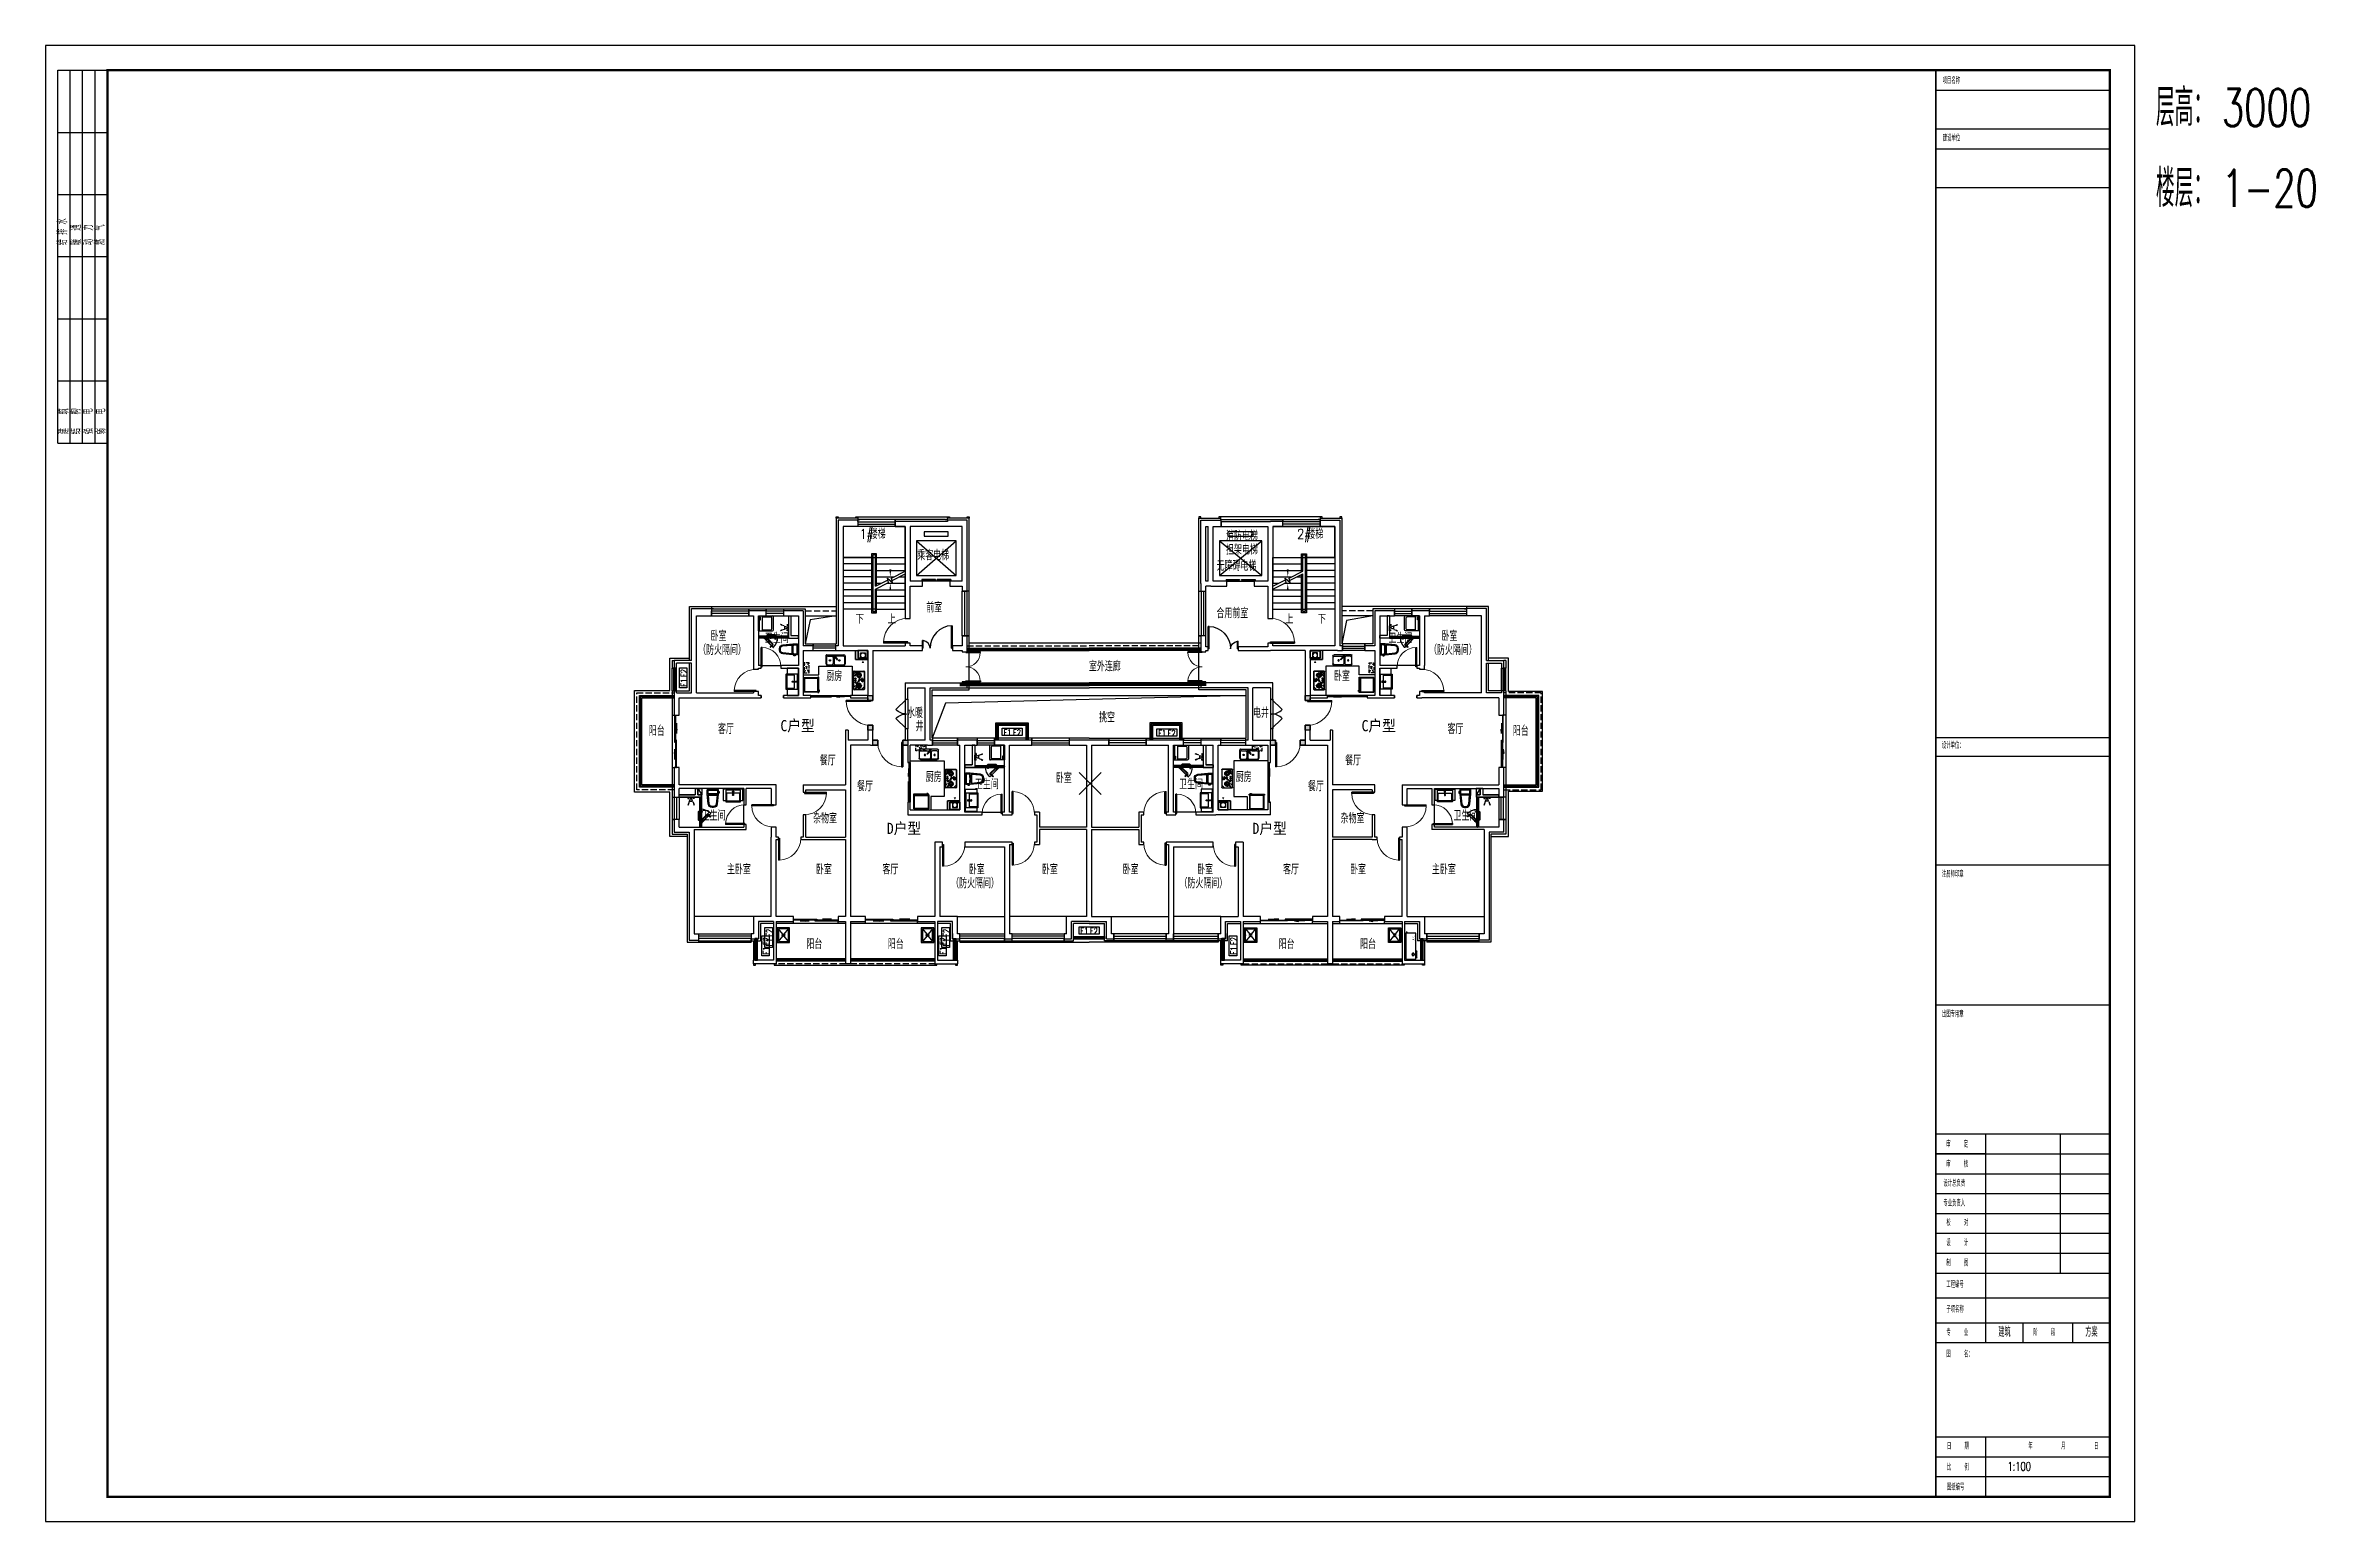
# Model space of a CAD drawing. Extents: x 1783717 to 1875059, y 1234617 to 1294017.
import ezdxf
from ezdxf.enums import TextEntityAlignment as Align

# ---------------------------------------------------------------- set-up
doc = ezdxf.new("R2010")
doc.units = 0
doc.header["$LTSCALE"] = 1000
doc.header["$MEASUREMENT"] = 0
for name, pattern in [('CENTER', [2, 1.25, -0.25, 0.25, -0.25]), ('DASH', [0.35, 0.25, -0.1]), ('DOTE', [2.42, 2, -0.2, 0.02, -0.2])]:
    doc.linetypes.add(name, pattern=pattern)
doc.layers.get('Defpoints').update_dxf_attribs({"linetype": 'DOTE'})
for name, color, linetype in [('AD-AXIS-AXIS', 12, 'CENTER'), ('AE-EQPM-SMAL', 50, 'Continuous'), ('AE-EQPM-TOLT', 8, 'Continuous'), ('C-SHET-SHET', 7, 'Continuous'), ('DIM_SYMB', 3, 'Continuous'), ('EVTR', 2, 'Continuous'), ('LVTRY', 8, 'Continuous'), ('PUB_TEXT', 7, 'Continuous'), ('STAIR', 2, 'Continuous'), ('SURFACE', 8, 'Continuous'), ('WALL', 255, 'Continuous'), ('WINDOW', 4, 'Continuous'), ('厨卫器具', 8, 'Continuous'), ('文字', 136, 'Continuous'), ('栏杆', 201, 'Continuous'), ('梁', 254, 'DASH'), ('看线', 30, 'Continuous'), ('线脚', 151, 'Continuous')]:
    doc.layers.add(name, color=color, linetype=linetype)
doc.layers.add('图框标记', color=140, linetype='Continuous', plot=False)
doc.styles.add('_TCH_DIM', font='SIMPLEX', dxfattribs={"bigfont": 'GBCBIG'})
doc.styles.add('HNSJY', font='simplex.shx', dxfattribs={"width": 0.8, "bigfont": 'gbcbig.shx'})
doc.styles.add('TranSketch-1', font='romans.shx', dxfattribs={"width": 0.7, "bigfont": 'gbcbig.shx'})
doc.styles.add('TranSketch-2', font='simfang.ttf', dxfattribs={"width": 0.7})
doc.styles.add('XB', font='simhei.ttf', dxfattribs={"width": 0.9, "bigfont": 'gbcbig.shx'})

msp = doc.modelspace()

# ---------------------------------------------------------------- texts
at = {"layer": 'PUB_TEXT', "style": 'HNSJY', "width": 0.8}
for s, p in [('1#', (1816494, 1274157)), ('楼梯', (1816899, 1274157)), ('消防电梯', (1831241, 1274082)), ('2#', (1834109, 1274157)), ('楼梯', (1834514, 1274157)), ('乘客电梯', (1818812, 1273303)), ('无障碍电梯', (1830863, 1272875)), ('担架电梯', (1831241, 1273525)), ('前室', (1819175, 1271201)), ('合用前室', (1830855, 1270969)), ('（防火隔间）', (1809993, 1269494)), ('卧室', (1810493, 1270051)), ('卫生间', (1812677, 1269964)), ('卫生间', (1837780, 1269964)), ('（防火隔间）', (1839413, 1269494)), ('卧室', (1839913, 1270051)), ('厨房', (1815150, 1268440)), ('室外连廊', (1825723, 1268833)), ('卧室', (1835587, 1268440)), ('水暖', (1818400, 1266959)), ('挑空', (1826132, 1266779)), ('电井', (1832326, 1266959)), ('阳台', (1808007, 1266235)), ('客厅', (1810789, 1266310)), ('井', (1818747, 1266419)), ('客厅', (1840157, 1266310)), ('阳台', (1842785, 1266235)), ('餐厅', (1814887, 1265047)), ('餐厅', (1836037, 1265047)), ('餐厅', (1816387, 1264005)), ('厨房', (1819155, 1264380)), ('卫生间', (1821132, 1264087)), ('卧室', (1824393, 1264335)), ('卫生间', (1829355, 1264087)), ('厨房', (1831634, 1264380)), ('餐厅', (1834538, 1264005)), ('卫生间', (1810137, 1262824)), ('卫生间', (1840397, 1262824)), ('杂物室', (1814619, 1262711)), ('杂物室', (1835853, 1262711)), ('主卧室', (1811153, 1260659)), ('卧室', (1814730, 1260659)), ('客厅', (1817412, 1260659)), ('（防火隔间）', (1820177, 1260102)), ('卧室', (1820886, 1260659)), ('卧室', (1823829, 1260659)), ('卧室', (1827081, 1260659)), ('（防火隔间）', (1829368, 1260102)), ('卧室', (1830077, 1260659)), ('客厅', (1833534, 1260659)), ('卧室', (1836234, 1260659)), ('主卧室', (1839530, 1260659)), ('阳台', (1814350, 1257653)), ('阳台', (1817628, 1257653)), ('阳台', (1833360, 1257653)), ('阳台', (1836638, 1257653))]:
    msp.add_text(s, height=400, dxfattribs=at).set_placement(p)
at = {"layer": 'PUB_TEXT', "color": 7, "style": '_TCH_DIM'}
for s, p in [('下', (1816332, 1270748)), ('上', (1817622, 1270748)), ('上', (1833622, 1270748)), ('下', (1834932, 1270748))]:
    msp.add_text(s, height=338, dxfattribs=at).set_placement(p)
at = {"layer": '文字', "color": 3, "style": 'XB', "width": 0.9}
for s, p in [('C户型', (1813305, 1266420)), ('C户型', (1836698, 1266420)), ('D户型', (1817588, 1262285)), ('D户型', (1832305, 1262285))]:
    msp.add_text(s, height=450, dxfattribs=at).set_placement(p)

# ---------------------------------------------------------------- blocks, each defined once
blk = doc.blocks.new('DFSADSFDDSDFSDFS')
at = {"layer": '厨卫器具'}
blk.add_lwpolyline([(851038, -197280, 0, 100, 0), (851038, -197180, 100, 100, 0)], format="xyseb", dxfattribs=at)
at = {"layer": '厨卫器具', "linetype": 'Continuous'}
blk.add_lwpolyline([(851338, -197679), (851338, -197329), (850838, -197329)], dxfattribs=at)
for points in [[(850838, -197329), (851338, -197329), (851338, -197679), (850838, -197679)], [(850838, -197679), (851238, -197679), (851238, -197379), (850838, -197379)], [(850851, -197666), (851226, -197666), (851226, -197391), (850851, -197391)], [(850938, -197591), (850938, -197391), (851138, -197391), (851138, -197591)]]:
    blk.add_lwpolyline(points, close=True, dxfattribs=at)
blk.add_circle((851038, -197491), 99.8, dxfattribs=at)
blk = doc.blocks.new('A$C114B0873')
for p, q in [((0, 50), (0, 394)), ((16, 305), (16, 65)), ((32, 418), (719, 418)), ((719, 0), (50, 0)), ((66, 355), (242, 355)), ((66, 15), (242, 15)), ((292, 305), (292, 65)), ((295, 351), (431, 217)), ((322, 305), (322, 65)), ((340, 390), (452, 234)), ((706, 355), (372, 355)), ((372, 15), (706, 15)), ((756, 65), (756, 305)), ((769, 368), (769, 50))]:
    blk.add_line(p, q)
for centre, radius in [((154, 185), 27.5), ((154, 185), 20), ((327, 360), 22.7), ((539, 185), 27.5), ((539, 185), 20)]:
    blk.add_circle(centre, radius)
for centre, radius, start, end in [((33, 383), 35, 90, 162.84287), ((50, 50), 50, 180, 270), ((66, 305), 50, 90, 180), ((66, 65), 50, 180, 270), ((242, 305), 50, 0, 90), ((242, 65), 50, 270, 0), ((329, 357), 34.6, 70.52706, 190.52706), ((372, 305), 50, 161.10956, 180), ((372, 65), 50, 180, 270), ((372, 305), 50, 90, 97.6978), ((442, 225), 13.5, 219.73777, 41.31634), ((706, 305), 50, 0, 90), ((706, 65), 50, 270, 0), ((719, 368), 50, 0, 90), ((719, 50), 50, 270, 0)]:
    blk.add_arc(centre, radius, start, end)
blk = doc.blocks.new('A$C472D4D78')
for p, q in [((0, 20), (0, 730)), ((20, 750), (420, 750)), ((420, 0), (20, 0)), ((440, 730), (440, 20))]:
    blk.add_line(p, q)
at = {"color": 251}
for p, q in [((2, 101), (79, 178)), ((10, 20), (10, 730)), ((20, 740), (420, 740)), ((420, 10), (20, 10)), ((22, 568), (177, 722)), ((41, 10), (118, 87)), ((42, 661), (119, 739)), ((48, 550), (125, 627)), ((100, 451), (69, 451)), ((100, 443), (69, 443)), ((100, 380), (69, 380)), ((100, 372), (69, 372)), ((100, 307), (69, 307)), ((100, 299), (69, 299)), ((74, 55), (139, 120)), ((82, 33), (151, 102)), ((89, 232), (244, 387)), ((92, 651), (170, 728)), ((177, 587), (104, 587)), ((104, 587), (104, 582)), ((177, 582), (104, 582)), ((177, 168), (104, 168)), ((104, 163), (104, 168)), ((177, 163), (104, 163)), ((118, 272), (273, 426)), ((169, 613), (174, 607)), ((174, 562), (169, 557)), ((174, 188), (169, 193)), ((169, 137), (174, 143)), ((173, 620), (184, 609)), ((184, 561), (173, 550)), ((184, 189), (173, 200)), ((173, 130), (184, 141)), ((187, 634), (198, 623)), ((198, 547), (187, 536)), ((198, 203), (187, 214)), ((187, 116), (198, 127)), ((194, 638), (200, 633)), ((200, 537), (194, 532)), ((194, 374), (271, 452)), ((200, 213), (194, 218)), ((194, 112), (200, 117)), ((203, 321), (357, 476)), ((220, 630), (220, 702)), ((225, 702), (220, 702)), ((220, 540), (220, 466)), ((225, 466), (220, 466)), ((225, 284), (220, 284)), ((220, 210), (220, 284)), ((220, 120), (220, 48)), ((225, 48), (220, 48)), ((225, 630), (225, 702)), ((225, 540), (225, 466)), ((225, 210), (225, 284)), ((225, 120), (225, 48)), ((250, 638), (245, 633)), ((245, 537), (250, 532)), ((245, 213), (250, 218)), ((250, 112), (245, 117)), ((257, 634), (246, 623)), ((246, 547), (257, 536)), ((246, 203), (257, 214)), ((257, 116), (246, 127)), ((271, 620), (260, 609)), ((260, 561), (271, 550)), ((260, 189), (271, 200)), ((271, 130), (260, 141)), ((267, 587), (340, 587)), ((267, 582), (340, 582)), ((267, 168), (340, 168)), ((267, 163), (340, 163)), ((275, 613), (270, 607)), ((270, 562), (275, 557)), ((270, 188), (275, 193)), ((275, 137), (270, 143)), ((306, 378), (306, 373)), ((330, 378), (306, 378)), ((330, 373), (306, 373)), ((326, 395), (333, 388)), ((326, 355), (333, 362)), ((337, 406), (344, 399)), ((337, 344), (344, 351)), ((337, 24), (414, 101)), ((340, 587), (340, 582)), ((340, 163), (340, 168)), ((360, 427), (355, 427)), ((355, 402), (355, 427)), ((355, 348), (355, 322)), ((355, 322), (360, 322)), ((360, 402), (360, 427)), ((360, 348), (360, 322)), ((370, 399), (377, 406)), ((370, 351), (377, 344)), ((381, 388), (389, 395)), ((381, 362), (389, 355)), ((385, 378), (411, 378)), ((385, 373), (411, 373)), ((391, 424), (410, 444)), ((411, 378), (411, 373)), ((430, 730), (430, 20))]:
    blk.add_line(p, q, dxfattribs=at)
for centre, radius in [((84, 447), 22.5), ((84, 376), 22.5), ((84, 303), 22.5), ((222, 585), 39), ((222, 165), 39), ((248, 509), 3.73), ((248, 241), 3.73), ((261, 515), 3.73), ((261, 235), 3.73), ((357, 375), 22.4), ((386, 346), 3.73)]:
    blk.add_circle(centre, radius, dxfattribs=at)
for centre, start, end in [((20, 730), 90, 180), ((20, 20), 180, 270), ((420, 730), 0, 90), ((420, 20), 270, 0)]:
    blk.add_arc(centre, 20, start, end)
for centre, radius, start, end in [((20, 730), 10, 90, 180), ((20, 20), 10, 180, 270), ((84, 447), 18.5, 21.32369, 158.67631), ((69, 453), 2, 158.67631, 270), ((69, 441), 2, 90, 201.32369), ((84, 447), 18.5, 201.32369, 338.67631), ((84, 376), 18.5, 21.32369, 158.67631), ((69, 382), 2, 158.67631, 270), ((69, 370), 2, 90, 201.32369), ((84, 376), 18.5, 201.32369, 338.67631), ((84, 303), 18.5, 21.32369, 158.67631), ((69, 309), 2, 158.67631, 270), ((69, 297), 2, 90, 201.32369), ((84, 303), 18.5, 201.32369, 338.67631), ((100, 453), 2, 270, 21.32369), ((100, 441), 2, 338.67631, 90), ((100, 382), 2, 270, 21.32369), ((100, 370), 2, 338.67631, 90), ((100, 309), 2, 270, 21.32369), ((100, 297), 2, 338.67631, 90), ((222, 585), 95, 91.59175, 178.40825), ((222, 585), 95, 181.59175, 268.40825), ((222, 165), 95, 91.59175, 178.40825), ((222, 165), 95, 181.59175, 268.40825), ((222, 585), 90, 91.59175, 178.40825), ((222, 585), 90, 181.59175, 268.40825), ((222, 165), 90, 91.59175, 178.40825), ((222, 165), 90, 181.59175, 268.40825), ((222, 585), 85, 91.68541, 178.31459), ((222, 585), 85, 181.68541, 268.31459), ((222, 165), 85, 91.68541, 178.31459), ((222, 165), 85, 181.68541, 268.31459), ((222, 585), 75, 91.91021, 178.08979), ((222, 585), 75, 181.91021, 268.08979), ((222, 165), 75, 91.91021, 178.08979), ((222, 165), 75, 181.91021, 268.08979), ((222, 585), 60, 92.38802, 177.61198), ((222, 585), 60, 182.38802, 267.61198), ((222, 165), 60, 92.38802, 177.61198), ((222, 165), 60, 182.38802, 267.61198), ((222, 585), 53, 154.85389, 177.29637), ((222, 585), 53, 182.70363, 205.14611), ((222, 165), 53, 154.85389, 177.29637), ((222, 165), 53, 182.70363, 205.14611), ((222, 585), 45, 147.83959, 176.81526), ((176, 585), 2.63, 287.9418, 72.0582), ((222, 585), 45, 183.18474, 212.16041), ((222, 165), 45, 147.83959, 176.81526), ((176, 165), 2.63, 287.9418, 72.0582), ((222, 165), 45, 183.18474, 212.16041), ((222, 585), 45, 93.18474, 122.16041), ((222, 585), 45, 237.83959, 266.81526), ((222, 165), 45, 93.18474, 122.16041), ((222, 165), 45, 237.83959, 266.81526), ((222, 585), 53, 92.70363, 115.14611), ((222, 585), 53, 244.85389, 267.29637), ((222, 165), 53, 92.70363, 115.14611), ((222, 165), 53, 244.85389, 267.29637), ((222, 630), 2.58, 194.29448, 345.70552), ((222, 539), 2.63, 18.41197, 161.58803), ((222, 211), 2.63, 198.41197, 341.58803), ((222, 120), 2.58, 14.29448, 165.70552), ((222, 585), 95, 1.59175, 88.40825), ((222, 585), 90, 1.59175, 88.40825), ((222, 585), 85, 1.68541, 88.31459), ((222, 585), 75, 1.91021, 88.08979), ((222, 585), 60, 2.38802, 87.61198), ((222, 585), 53, 64.85389, 87.29637), ((222, 585), 45, 57.83959, 86.81526), ((222, 585), 95, 271.59175, 358.40825), ((222, 585), 90, 271.59175, 358.40825), ((222, 585), 85, 271.68541, 358.31459), ((222, 585), 75, 271.91021, 358.08979), ((222, 585), 60, 272.38802, 357.61198), ((222, 585), 45, 273.18474, 302.16041), ((222, 585), 53, 272.70363, 295.14611), ((222, 165), 95, 1.59175, 88.40825), ((222, 165), 90, 1.59175, 88.40825), ((222, 165), 85, 1.68541, 88.31459), ((222, 165), 75, 1.91021, 88.08979), ((222, 165), 60, 2.38802, 87.61198), ((222, 165), 53, 64.85389, 87.29637), ((222, 165), 45, 57.83959, 86.81526), ((222, 165), 60, 272.38802, 357.61198), ((222, 165), 75, 271.91021, 358.08979), ((222, 165), 85, 271.68541, 358.31459), ((222, 165), 90, 271.59175, 358.40825), ((222, 165), 95, 271.59175, 358.40825), ((222, 165), 45, 273.18474, 302.16041), ((222, 165), 53, 272.70363, 295.14611), ((222, 585), 45, 3.18474, 32.16041), ((222, 585), 45, 327.83959, 356.81526), ((222, 165), 45, 3.18474, 32.16041), ((222, 165), 45, 327.83959, 356.81526), ((267, 585), 2.51, 93.95793, 266.04207), ((267, 165), 2.51, 93.95793, 266.04207), ((222, 585), 53, 2.70363, 25.14611), ((222, 585), 53, 334.85389, 357.29637), ((222, 165), 53, 2.70363, 25.14611), ((222, 165), 53, 334.85389, 357.29637), ((357, 375), 47.4, 93.02552, 176.97448), ((357, 375), 47.4, 183.02552, 266.97448), ((357, 375), 37.4, 93.83631, 176.16369), ((357, 375), 37.4, 183.83631, 266.16369), ((357, 375), 27.4, 151.9979, 174.75693), ((330, 375), 2.5, 268.33173, 91.66827), ((357, 375), 27.4, 185.24307, 208.0021), ((357, 375), 27.4, 95.20601, 118.0021), ((357, 375), 27.4, 241.9979, 264.83836), ((357, 403), 2.52, 187.22361, 352.77639), ((357, 347), 2.62, 17.63178, 162.36822), ((357, 375), 47.4, 3.02552, 86.97448), ((357, 375), 37.4, 3.83631, 86.16369), ((357, 375), 27.4, 61.9979, 84.79399), ((357, 375), 37.4, 273.83631, 356.16369), ((357, 375), 47.4, 273.02552, 356.97448), ((357, 375), 27.4, 275.16164, 298.0021), ((357, 375), 27.4, 5.20298, 28.0021), ((357, 375), 27.4, 331.9979, 354.79702), ((385, 375), 2.52, 97.95053, 262.04947), ((420, 730), 10, 0, 90), ((420, 20), 10, 270, 0)]:
    blk.add_arc(centre, radius, start, end, dxfattribs=at)
blk = doc.blocks.new('A-Kitchen-Refrigeratory-600x600')
at = {"layer": 'LVTRY'}
for points in [[(8, -560), (8, 0), (608, 0), (608, -560)], [(32, -536), (32, -24), (584, -24), (584, -536), (32, -536)]]:
    blk.add_lwpolyline(points, dxfattribs=at)
for points in [[(616, -560), (0, -560), (0, -600), (616, -600)], [(90, -624), (90, -600), (42, -600), (42, -624)]]:
    blk.add_lwpolyline(points, close=True, dxfattribs=at)
blk = doc.blocks.new('*U163')
at = {"color": 0, "linetype": 'ByBlock'}
for p, q in [((-15, -50), (-15, -90)), ((15, -50), (15, -90))]:
    blk.add_line(p, q, dxfattribs=at)
at = {"color": 8, "linetype": 'ByBlock'}
blk.add_line((-15, -145), (15, -145), dxfattribs=at)
at = {"color": 0, "linetype": 'ByBlock', "flags": 128}
for points in [[(-290, -470), (290, -470, 0.414214), (300, -460), (300, -10, 0.414214), (290, 0), (-290, 0, 0.414214), (-300, -10), (-300, -460, 0.414214)], [(-15, -184), (-15, -90, -3), (15, -90), (15, -184, -2.539565)]]:
    blk.add_lwpolyline(points, format="xyb", close=True, dxfattribs=at)
blk.add_lwpolyline([(-265, -435), (265, -435), (265, -130), (-265, -130)], close=True, dxfattribs=at)
blk.add_lwpolyline([(15, -184), (15, -187), (-15, -187), (-15, -184)], dxfattribs=at)
at = {"color": 8, "linetype": 'ByBlock'}
for centre, radius in [((0, -200), 14), ((0, -70), 10)]:
    blk.add_circle(centre, radius, dxfattribs=at)
blk = doc.blocks.new('XU-90-SF-N1$0$A$C2565291E')
at = {"layer": 'LVTRY'}
blk.add_lwpolyline([(0, 95), (0, 85), (583, 85), (583, 95)], close=True, dxfattribs=at)
at = {"layer": 'LVTRY', "color": 8}
for points in [[(125, 95), (75, 95), (75, 100), (125, 100)], [(125, 85), (125, 80), (75, 80), (75, 85)], [(455, 85), (405, 85), (405, 80), (455, 80)], [(590, 102), (590, 78), (528, 78), (528, 84), (584, 84), (584, 96), (528, 96), (528, 102)], [(590, 60), (590, 120), (600, 120), (600, 60)]]:
    blk.add_lwpolyline(points, close=True, dxfattribs=at)
for points in [[(115, 100), (115, 162, 1), (85, 162), (85, 100)], [(85, 80), (85, 35, 0.414214), (120, 0), (410, 0, 0.414214), (445, 35), (445, 80)], [(115, 80), (115, 35, 0.414214), (120, 30), (410, 30, 0.414214), (415, 35), (415, 80)]]:
    blk.add_lwpolyline(points, format="xyb", dxfattribs=at)
blk.add_lwpolyline([(548, 96), (548, 84)], dxfattribs=at)
blk = doc.blocks.new('XU-90-SF-N1$0$A$C073F1415')
at = {"layer": 'LVTRY', "color": 8}
for p, q in [((235, 71), (191, 114)), ((256, 92), (212, 136)), ((238, 53), (274, 88)), ((242, 49), (238, 53)), ((277, 85), (242, 49)), ((249, 57), (281, 25)), ((270, 78), (302, 46)), ((274, 88), (277, 85)), ((309, 46), (514, 251)), ((330, 25), (535, 230)), ((514, 258), (482, 290)), ((535, 279), (504, 311)), ((565, 395), (574, 387))]:
    blk.add_line(p, q, dxfattribs=at)
at = {"layer": 'LVTRY'}
blk.add_lwpolyline([(178, 7), (185, 0), (598, 412), (591, 419)], close=True, dxfattribs=at)
at = {"layer": 'LVTRY', "color": 8}
for points in [[(267, 95), (231, 60), (228, 64), (263, 99)], [(507, 322), (472, 286), (475, 283), (511, 318)], [(591, 429), (608, 412), (564, 368), (559, 373), (599, 412), (591, 421), (551, 381), (547, 385)]]:
    blk.add_lwpolyline(points, close=True, dxfattribs=at)
for centre, radius, start, end in [((599, 421), 590, 224.51445, 269.51445), ((202, 125), 15, 45, 225), ((306, 49), 35, 225, 315), ((306, 49), 5, 225, 315), ((511, 255), 5, 315, 45), ((511, 255), 35, 315, 45)]:
    blk.add_arc(centre, radius, start, end, dxfattribs=at)
blk = doc.blocks.new('XU-90-SF-N1$0$ewrg')
at = {"layer": 'LVTRY', "color": 5, "rotation": 180}
blk.add_blockref('XU-90-SF-N1$0$A$C2565291E', (171606, 26164), dxfattribs=at)
at = {"layer": 'LVTRY', "color": 6, "rotation": 89.99999999999999}
blk.add_blockref('XU-90-SF-N1$0$A$C073F1415', (171437, 25475), dxfattribs=at)
blk = doc.blocks.new('A$C632A2E50')
at = {"layer": 'LVTRY'}
for points in [[(51, 230), (0, 262), (59, 250)], [(0, 6), (51, 38), (59, 18)]]:
    blk.add_hatch(color=256, dxfattribs=at).paths.add_polyline_path(points)
for p, q in [((59, 250), (0, 262)), ((51, 230), (0, 262)), ((51, 38), (0, 6)), ((59, 18), (0, 6)), ((51, 230), (59, 250)), ((51, 38), (59, 18)), ((147, 203), (55, 240)), ((147, 65), (55, 28)), ((170, 194), (170, 74)), ((170, 194), (323, 134)), ((170, 74), (323, 134)), ((268, 268), (276, 268)), ((268, 268), (268, 208)), ((268, 208), (276, 208)), ((268, 60), (276, 60)), ((268, 0), (268, 60)), ((276, 268), (276, 245)), ((276, 245), (276, 241)), ((276, 245), (295, 245)), ((276, 241), (276, 235)), ((276, 235), (276, 231)), ((276, 231), (276, 208)), ((276, 231), (295, 231)), ((276, 37), (276, 60)), ((276, 33), (276, 37)), ((276, 37), (295, 37)), ((276, 27), (276, 33)), ((276, 23), (276, 27)), ((276, 0), (276, 23)), ((276, 23), (295, 23)), ((295, 253), (295, 245)), ((295, 253), (315, 253)), ((295, 245), (295, 231)), ((295, 231), (295, 223)), ((295, 223), (315, 223)), ((295, 37), (295, 45)), ((295, 45), (315, 45)), ((295, 23), (295, 37)), ((295, 15), (295, 23)), ((295, 15), (315, 15)), ((315, 263), (315, 253)), ((315, 263), (323, 263)), ((315, 253), (315, 223)), ((315, 223), (315, 213)), ((315, 213), (323, 213)), ((315, 60), (315, 208)), ((315, 208), (323, 208)), ((315, 60), (323, 60)), ((315, 45), (315, 55)), ((315, 55), (323, 55)), ((315, 15), (315, 45)), ((315, 5), (315, 15)), ((315, 5), (323, 5)), ((323, 263), (323, 213)), ((323, 60), (323, 208)), ((323, 5), (323, 55)), ((268, 0), (276, 0))]:
    blk.add_line(p, q, dxfattribs=at)
blk = doc.blocks.new('*U162')
at = {"color": 0}
for p, q in [((-200, 0), (200, 0)), ((-187, -33), (-214, -6)), ((187, -33), (214, -6))]:
    blk.add_line(p, q, dxfattribs=at)
at = {"color": 0, "flags": 128}
for points in [[(-220, -154), (-220, -190), (-180, -596, 0.383798), (-31, -730), (31, -730, 0.383798), (180, -596), (220, -190), (220, -20, 0.414214), (200, 0)], [(-200, 0, 0.414214), (-220, -20), (-220, -94)], [(-188, -163), (-220, -190, 0.090909), (220, -190), (188, -163)], [(-175, -235), (-141, -592, 0.383798), (-31, -690), (31, -690, 0.383798), (141, -592), (175, -235)]]:
    blk.add_lwpolyline(points, format="xyb", dxfattribs=at)
blk.add_lwpolyline([(-214, -154), (-214, -94), (-220, -94), (-254, -94), (-254, -154), (-220, -154)], close=True, dxfattribs=at)
for points in [[(-193, -257), (-161, -594, 0.383798), (-31, -710), (31, -710, 0.383798), (161, -594), (193, -257, 0.445298), (173, -235), (-173, -235, 0.445298)], [(190, -40, 0.414214), (180, -30), (-180, -30, 0.414214), (-190, -40), (-190, -156, 0.370039), (-182, -166, 0.07672), (182, -166, 0.370039), (190, -156)]]:
    blk.add_lwpolyline(points, format="xyb", close=True, dxfattribs=at)
blk = doc.blocks.new('A$C348B1B16')
at = {"layer": 'LVTRY', "linetype": 'DASH'}
for p, q in [((0, 0), (800, 400)), ((0, 400), (800, 0))]:
    blk.add_line(p, q, dxfattribs=at)
blk.add_lwpolyline([(0, 0), (800, 0), (800, 400), (0, 400)], close=True, dxfattribs=at)
blk = doc.blocks.new('A$C0873034E')
for p, q in [((0, 0), (0, 450)), ((0, 450), (420, 450)), ((30, 410), (30, 450)), ((30, 410), (60, 410)), ((30, 0), (30, 330)), ((30, 330), (60, 330)), ((60, 330), (60, 410)), ((120, 0), (120, 450)), ((120, 420), (370, 420)), ((120, 30), (370, 30)), ((400, 60), (400, 390)), ((450, 30), (450, 420)), ((0, 0), (420, 0))]:
    blk.add_line(p, q)
blk.add_circle((30, 370), 15)
for centre, start, end in [((370, 390), 0, 90), ((370, 60), 270, 0), ((420, 420), 0, 90), ((420, 30), 270, 0)]:
    blk.add_arc(centre, 30, start, end)
blk = doc.blocks.new('$lvtry$00000191')
at = {"color": 0}
for p, q in [((-250, -50, 0), (-39, -219, 0)), ((-250, -450, 0), (-39, -281, 0)), ((39, -219, 0), (250, -50, 0)), ((39, -281, 0), (250, -450, 0))]:
    blk.add_line(p, q, dxfattribs=at)
at = {"color": 0, "elevation": 0}
for points in [[(300, -500), (300, 0), (-300, 0), (-300, -500)], [(250, -450), (250, -50), (-250, -50), (-250, -450)]]:
    blk.add_lwpolyline(points, close=True, dxfattribs=at)
at = {"color": 0}
blk.add_circle((0, -250, 0), 50, dxfattribs=at)
for p in [(0, -50, 0), (0, -250, 0)]:
    blk.add_point(p, dxfattribs=at)
blk = doc.blocks.new('A$C15415EA7')
at = {"layer": 'Defpoints', "ltscale": 0.1}
blk.add_lwpolyline([(7000, 1431), (7000, 1100), (6800, 1100)], dxfattribs=at)
at = {"layer": 'LVTRY'}
for p, q in [((3200, 13086), (4400, 13086)), ((3200, 13086), (4400, 13086)), ((3631, 13041), (3200, 13041)), ((3200, 13006), (4400, 13006)), ((3200, 13006), (4400, 13006)), ((1970, 11870), (630, 11870)), ((630, 11870), (630, 10700)), ((6700, 6600), (6700, 5400)), ((6700, 6600), (6700, 5400)), ((6735, 6119), (6735, 6600)), ((6780, 6600), (6780, 5400)), ((6780, 6600), (6780, 5400))]:
    blk.add_line(p, q, dxfattribs=at)
for points in [[(3631, 13051), (3200, 13051), (3200, 13041), (3631, 13041)], [(4231, 13051), (4400, 13051), (4400, 13041), (4231, 13041)], [(6745, 6119), (6745, 6600), (6735, 6600), (6735, 6119)], [(6745, 5400), (6745, 5519), (6735, 5519), (6735, 5400)]]:
    blk.add_lwpolyline(points, close=True, dxfattribs=at)
for points in [[(2600, 11530), (1970, 11530), (1970, 11870)], [(3250, 10950), (3250, 10700), (2800, 10700), (2800, 11800), (3250, 11800), (3250, 11550)], [(5125, 6470), (5030, 6470), (5030, 6920), (5820, 6920), (5820, 6470), (5725, 6470)]]:
    blk.add_lwpolyline(points, dxfattribs=at)
at = {"layer": 'LVTRY', "linetype": 'ByBlock'}
blk.add_lwpolyline([(6680, 6700), (6850, 6700), (6850, 6950), (6680, 6950)], close=True, dxfattribs=at)
blk.add_lwpolyline([(6850, 6950), (6680, 6700)], dxfattribs=at)
at = {"layer": 'WALL'}
for p, q in [((3100, 13900), (3100, 13106)), ((3200, 13900), (3100, 13900)), ((3200, 13900), (3200, 13006)), ((3100, 13106), (2800, 13106)), ((2800, 13006), (2800, 13106)), ((3200, 13006), (2800, 13006)), ((6850, 6700), (6700, 6700)), ((6700, 6600), (6700, 6700)), ((6850, 6600), (6700, 6600)), ((6850, 6950), (6850, 6700)), ((6950, 6950), (6850, 6950)), ((7600, 6600), (6850, 6600)), ((6950, 6950), (6950, 6700)), ((7600, 6700), (6950, 6700)), ((7600, 6600), (7600, 6700))]:
    blk.add_line(p, q, dxfattribs=at)
at = {"layer": '梁', "ltscale": 0.1}
for points in [[(6850, 6950), (6850, 6700), (6700, 6700), (6700, 6600), (7600, 6600)], [(6950, 6950), (6950, 6700), (7600, 6700)]]:
    blk.add_lwpolyline(points, dxfattribs=at)
at = {"layer": 'AE-EQPM-TOLT', "extrusion": (0, 0, -1), "xscale": 1.333299999999999, "yscale": 1.333299999999999, "zscale": -1.333299999999999}
blk.add_blockref('A$C0873034E', (-4400, 13300), dxfattribs=at)
at = {"layer": 'LVTRY', "extrusion": (0, 0, -1), "zscale": -1}
blk.add_blockref('A$C632A2E50', (-3523, 13291), dxfattribs=at)
at = {"layer": 'LVTRY', "xscale": -1}
for name, p in [('XU-90-SF-N1$0$ewrg', (175238, -13028)), ('A$C114B0873', (1685, 11920)), ('A$C472D4D78', (580, 10925))]:
    blk.add_blockref(name, p, dxfattribs=at)
at = {"layer": 'LVTRY', "extrusion": (0, 0, -1), "xscale": 0.5, "yscale": 0.5, "zscale": -0.5, "rotation": 90}
blk.add_blockref('A$C348B1B16', (-2370, 11613), dxfattribs=at)
at = {"layer": 'LVTRY', "linetype": 'ByBlock', "rotation": 90}
blk.add_blockref('*U162', (2830, 12550), dxfattribs=at)
at = {"layer": 'LVTRY'}
for name, p, xscale, rotation in [('A-Kitchen-Refrigeratory-600x600', (2570, 10815), -0.999999999999998, 269.9931289741526), ('XU-90-SF-N1$0$ewrg', (-19334, -165487), -1, 270)]:
    blk.add_blockref(name, p, dxfattribs=dict(at, xscale=xscale, rotation=rotation))
at = {"layer": 'LVTRY', "linetype": 'ByBlock', "xscale": -1, "rotation": 90}
blk.add_blockref('*U163', (2830, 11250), dxfattribs=at)
at = {"layer": 'LVTRY', "linetype": 'ByBlock', "xscale": -1}
blk.add_blockref('*U163', (5425, 6890), dxfattribs=at)
at = {"layer": 'LVTRY', "linetype": 'ByBlock'}
blk.add_blockref('*U162', (6245, 6920), dxfattribs=at)
at = {"layer": 'LVTRY', "extrusion": (0, 0, -1), "zscale": -1, "rotation": 90}
blk.add_blockref('A$C632A2E50', (-6986, 6277), dxfattribs=at)
at = {"layer": 'LVTRY', "yscale": -1, "rotation": 90}
blk.add_blockref('$lvtry$00000191', (3650, 1050), dxfattribs=at)
at = {"layer": '厨卫器具', "extrusion": (0, 0, -1), "zscale": -1, "rotation": 180}
blk.add_blockref('DFSADSFDDSDFSDFS', (850838, -185179), dxfattribs=at)
blk = doc.blocks.new('A$C32A1346B')
at = {"layer": 'Defpoints', "ltscale": 0.1}
blk.add_lwpolyline([(1670, 1112), (1670, 900), (1911, 900)], dxfattribs=at)
at = {"layer": 'LVTRY'}
for p, q in [((2570, 7880, 0), (3770, 7880)), ((2570, 7880, 0), (3770, 7880)), ((3001, 7835, 0), (2570, 7835, 0)), ((2570, 7800, 0), (3770, 7800)), ((2570, 7800, 0), (3770, 7800))]:
    blk.add_line(p, q, dxfattribs=at)
at = {"layer": 'LVTRY', "elevation": 0}
for points in [[(-30, 8070), (1340, 8070), (1340, 6630), (800, 6630), (800, 6100)], [(2650, 6175), (2650, 6030), (2200, 6030), (2200, 6920), (2650, 6920), (2650, 6775)]]:
    blk.add_lwpolyline(points, dxfattribs=at)
for points in [[(3001, 7845), (2570, 7845), (2570, 7835), (3001, 7835)], [(3601, 7845), (3770, 7845), (3770, 7835), (3601, 7835)]]:
    blk.add_lwpolyline(points, close=True, dxfattribs=at)
at = {"layer": 'WALL'}
for p, q in [((2470, 8700), (2470, 7900)), ((2570, 8700), (2470, 8700)), ((2570, 8700), (2570, 7800)), ((2170, 7900), (2470, 7900)), ((2170, 7900), (2170, 7800)), ((2170, 7800), (2570, 7800))]:
    blk.add_line(p, q, dxfattribs=at)
at = {"layer": '梁', "ltscale": 0.1, "elevation": 0}
for points in [[(2470, 8700), (2470, 7900), (2170, 7900)], [(2570, 8700), (2570, 7800), (2170, 7800)]]:
    blk.add_lwpolyline(points, dxfattribs=at)
at = {"layer": 'AE-EQPM-TOLT', "extrusion": (0, 0, -1), "xscale": -1.333299999999999, "yscale": 1.333299999999999, "zscale": -1.333299999999999, "rotation": 180}
blk.add_blockref('A$C0873034E', (-3770, 8700), dxfattribs=at)
at = {"layer": 'LVTRY', "extrusion": (0, 0, -1), "xscale": 0.5, "yscale": 0.5, "zscale": -0.5}
blk.add_blockref('A$C348B1B16', (-600, 8470, 0), dxfattribs=at)
at = {"layer": 'LVTRY', "xscale": -1}
for name, p in [('A$C114B0873', (1105, 8120, 0)), ('XU-90-SF-N1$0$ewrg', (174608, -18234, 0))]:
    blk.add_blockref(name, p, dxfattribs=at)
at = {"layer": 'LVTRY', "extrusion": (0, 0, -1), "zscale": -1}
blk.add_blockref('A$C632A2E50', (-2893, 8091, 0), dxfattribs=at)
at = {"layer": 'LVTRY'}
blk.add_blockref('A$C472D4D78', (1390, 6975, 0), dxfattribs=at)
at = {"layer": 'LVTRY', "linetype": 'ByBlock', "rotation": 90}
blk.add_blockref('*U162', (2200, 7345, 0), dxfattribs=at)
at = {"layer": 'LVTRY'}
for name, p, rotation in [('A-Kitchen-Refrigeratory-600x600', (725, 6130, 0), 180), ('$lvtry$00000191', (920, 1050, 0), 270)]:
    blk.add_blockref(name, p, dxfattribs=dict(at, rotation=rotation))
at = {"layer": 'LVTRY', "linetype": 'ByBlock', "xscale": -1, "rotation": 90}
blk.add_blockref('*U163', (2230, 6475, 0), dxfattribs=at)
at = {"layer": '厨卫器具', "xscale": -1}
blk.add_blockref('DFSADSFDDSDFSDFS', (852808, 203779), dxfattribs=at)
blk = doc.blocks.new('A$C56167BD5')
h = blk.add_hatch(color=256)
h.paths.add_polyline_path([(0, 2000), (200, 2000), (200, 1800), (0, 1800)])
h.paths.add_polyline_path([(0, 800), (200, 800), (200, 600), (0, 600)])
h.paths.add_polyline_path([(200, 200), (400, 200), (400, 0), (200, 0)])
h.paths.add_polyline_path([(1400, 200), (1600, 200), (1600, 0), (1400, 0)])
h.paths.add_polyline_path([(16200, 200), (16400, 200), (16400, 0), (16200, 0)])
h.paths.add_polyline_path([(17400, 200), (17600, 200), (17600, 0), (17400, 0)])
h.paths.add_polyline_path([(17600, 800), (17800, 800), (17800, 600), (17600, 600)])
h.paths.add_polyline_path([(17600, 2000), (17800, 2000), (17800, 1800), (17600, 1800)])
at = {"layer": 'WALL'}
for points in [[(0, 2000), (200, 2000), (200, 1800), (0, 1800)], [(17600, 2000), (17800, 2000), (17800, 1800), (17600, 1800)], [(0, 800), (200, 800), (200, 600), (0, 600)], [(200, 200), (400, 200), (400, 0), (200, 0)], [(1400, 200), (1600, 200), (1600, 0), (1400, 0)], [(16200, 200), (16400, 200), (16400, 0), (16200, 0)], [(17400, 200), (17600, 200), (17600, 0), (17400, 0)], [(17600, 800), (17800, 800), (17800, 600), (17600, 600)]]:
    blk.add_lwpolyline(points, close=True, dxfattribs=at)
blk = doc.blocks.new('$WINLIB2D$00000001')
at = {"color": 0}
for points in [[(-0.5, 0.5), (-0.5, -0.5)], [(-0.5, 0.5), (0.5, 0.5)], [(0.5, -0.5), (0.5, 0.5)], [(0.5, 0.167), (-0.5, 0.167)], [(0.5, -0.167), (-0.5, -0.167)], [(-0.5, -0.5), (0.5, -0.5)]]:
    blk.add_lwpolyline(points, dxfattribs=at)
blk = doc.blocks.new('$DorLib2D$00000131')
at = {"color": 0, "linetype": 'Continuous'}
for p, q in [((-0.5, 0.125), (-0.5, 0)), ((0.019, 0.125), (-0.5, 0.125)), ((-0.5, 0), (0.019, 0)), ((-0.024, 0), (0.5, 0)), ((-0.024, -0.125), (-0.024, 0)), ((0.019, 0), (0.019, 0.125)), ((0.15, 0.125), (0.232, 0.197)), ((0.35, 0.125), (0.15, 0.125)), ((0.232, 0.197), (0.232, 0.125)), ((0.5, 0), (0.5, -0.125)), ((-0.35, -0.125), (-0.15, -0.125)), ((-0.232, -0.197), (-0.232, -0.125)), ((-0.15, -0.125), (-0.232, -0.197)), ((0.5, -0.125), (-0.024, -0.125))]:
    blk.add_line(p, q, dxfattribs=at)
blk = doc.blocks.new('$DorLib2D$00000001')
for p, q in [((0.45, 0.975), (0.5, 0.975)), ((0.45, 0), (0.45, 0.975)), ((0.5, 0), (0.5, 0.975)), ((0.5, 0), (0.45, 0))]:
    blk.add_line(p, q)
at = {"lineweight": 13}
blk.add_arc((0.475, 0), 0.975, 91.46928, 180, dxfattribs=at)
blk = doc.blocks.new('$DorLib2D$00000002')
for p, q in [((-0.5, 0), (-0.5, 0.4875)), ((-0.475, 0.4875), (-0.5, 0.4875)), ((-0.475, 0), (-0.475, 0.4875)), ((0.475, 0), (0.475, 0.4875)), ((0.475, 0.4875), (0.5, 0.4875)), ((0.5, 0), (0.5, 0.4875)), ((-0.5, 0), (-0.475, 0)), ((0.5, 0), (0.475, 0))]:
    blk.add_line(p, q)
at = {"lineweight": 13}
for centre, start, end in [((-0.4875, 0), 0, 88.530716), ((0.4875, 0), 91.469284, 180)]:
    blk.add_arc(centre, 0.4875, start, end, dxfattribs=at)
blk = doc.blocks.new('$DorLib2D$00000225')
at = {"color": 0}
for p, q in [((-0.5, 0), (-0.5, 0.252)), ((-0.475, 0.252), (-0.5, 0.252)), ((-0.475, 0), (-0.475, 0.252)), ((0.475, -0.001), (0.475, 0.752)), ((0.475, 0.752), (0.5, 0.752)), ((0.5, -0.001), (0.5, 0.752)), ((-0.475, 0), (-0.5, 0)), ((0.475, -0.001), (0.5, -0.001))]:
    blk.add_line(p, q, dxfattribs=at)
for centre, radius, start, end in [((-0.501, 0.003), 0.251, 359.78987, 84.09744), ((0.505, -0.002), 0.755, 92.24927, 179.72377)]:
    blk.add_arc(centre, radius, start, end, dxfattribs=at)
blk = doc.blocks.new('$DORLIB2D$00000127')
at = {"color": 0}
for points in [[(-0.533, 0.795), (-0.533, 0.69)], [(-0.033, 0.795), (-0.533, 0.795)], [(-0.033, 0.69), (-0.533, 0.69)], [(0.5, 0.5), (-0.5, 0.5)], [(-0.033, 0.795), (-0.033, 0.69)], [(0.533, 0.795), (0.033, 0.795)], [(0.033, 0.795), (0.033, 0.69)], [(0.533, 0.69), (0.033, 0.69)], [(0.533, 0.795), (0.533, 0.69)]]:
    blk.add_lwpolyline(points, dxfattribs=at)
blk = doc.blocks.new('$DorLib2D$00000116')
at = {"color": 0}
for p, q in [((-0.5, 0), (-0.146, 0.354)), ((0.5, 0), (0.146, 0.354))]:
    blk.add_line(p, q, dxfattribs=at)
for centre, start, end in [((-0.5, 0), 0, 45), ((0.5, 0), 135, 180)]:
    blk.add_arc(centre, 0.5, start, end, dxfattribs=at)
blk = doc.blocks.new('$WINLIB2D$00000039')
at = {"color": 0}
for points in [[(-0.5, 0.5), (-0.5, -0.5)], [(0.5, 0.5), (-0.5, 0.5)], [(-0.5, 0.167), (0.5, 0.167)], [(-0.452, -0.167), (-0.5, 0.084)], [(-0.384, -0.167), (-0.448, 0.167)], [(-0.316, -0.167), (-0.38, 0.167)], [(-0.248, -0.167), (-0.312, 0.167)], [(-0.18, -0.167), (-0.244, 0.167)], [(-0.112, -0.167), (-0.176, 0.167)], [(-0.044, -0.167), (-0.108, 0.167)], [(0.024, -0.167), (-0.04, 0.167)], [(0.092, -0.167), (0.028, 0.167)], [(0.16, -0.167), (0.096, 0.167)], [(0.228, -0.167), (0.164, 0.167)], [(0.296, -0.167), (0.232, 0.167)], [(0.364, -0.167), (0.3, 0.167)], [(0.432, -0.167), (0.368, 0.167)], [(0.5, -0.167), (0.436, 0.167)], [(0.5, -0.5), (0.5, 0.5)], [(-0.5, -0.167), (0.5, -0.167)], [(0.5, -0.5), (-0.5, -0.5)]]:
    blk.add_lwpolyline(points, dxfattribs=at)
blk = doc.blocks.new('TranSketch_EQPM_ACOUT_FT')
at = {"layer": 'AE-EQPM-SMAL', "extrusion": (5.18711e-15, -6.56314e-08, 1)}
blk.add_lwpolyline([(400, -300), (-400, -300), (-400, 0), (400, 0)], close=True, dxfattribs=at)
at = {"style": 'TranSketch-1', "width": 0.7}
blk.add_attdef('室外机2编号', text='', height=250, dxfattribs=at).set_placement((350, -300, 0), align=Align.RIGHT)
blk.add_attdef('室外机1编号', (-350, -300, 0), '', height=250, dxfattribs=at)
blk = doc.blocks.new('TranSketch_EQPM_ACOUT_VRV')
at = {"layer": 'AE-EQPM-SMAL'}
for p, q in [((0, 525), (0, -525)), ((410, 525), (0, 525)), ((57, 567), (20, 567)), ((20, 567), (20, 525)), ((57, 525), (57, 567)), ((410, -525), (410, 525)), ((0, -525), (410, -525)), ((294, -305), (240, -305)), ((240, -305), (273, -332)), ((240, -359), (273, -332)), ((294, -359), (240, -359)), ((283, -256), (294, -305)), ((370, -332), (283, -256)), ((370, -332), (283, -408)), ((283, -408), (294, -359)), ((449, -450), (449, -213))]:
    blk.add_line(p, q, dxfattribs=at)
at = {"layer": 'AE-EQPM-SMAL', "extrusion": (0, 0, -1)}
for centre, major_axis in [((410, -213), (-27.3, 27.3)), ((410, -450), (27.3, 27.3))]:
    blk.add_ellipse(centre, major_axis=major_axis, ratio=1, start_param=0.785398, end_param=2.356194, dxfattribs=at)
at = {"layer": 'AE-EQPM-SMAL', "style": 'TranSketch-2', "width": 0.7}
blk.add_text('A.C.', height=100, rotation=90, dxfattribs=at).set_placement((345, 237))
blk = doc.blocks.new('TranSketch图框会签栏')
for p, q in [((-150, 20), (-150, 0)), ((-150, 20), (0, 20)), ((-125, 20), (-125, 0)), ((-100, 20), (-100, 0)), ((-75, 20), (-75, 0)), ((-75, 20), (-75, 0)), ((-50, 20), (-50, 0)), ((-25, 20), (-25, 0)), ((0, 20), (0, 0)), ((-150, 15), (-75, 15)), ((-150, 10), (-75, 10)), ((-75, 15), (0, 15)), ((-75, 10), (0, 10)), ((-150, 5), (-75, 5)), ((-75, 5), (0, 5))]:
    blk.add_line(p, q)
at = {"style": 'TranSketch-1', "width": 0.7}
for s, p in [('建   筑', (-146.45, 15.65)), ('给 排 水', (-70.35, 16.24)), ('结   构', (-146.45, 10.91)), ('强   电', (-146.45, 5.98)), ('动  力', (-70.35, 5.9)), ('暖  通', (-70.35, 10.73)), ('弱   电', (-146.45, 0.88)), ('燃  气', (-70.35, 1.13))]:
    blk.add_text(s, height=3.509, dxfattribs=at).set_placement(p)
blk = doc.blocks.new('TranSketch工作图框')
for p, q in [((761, 576), (831, 576)), ((761, 552.36), (831, 552.36)), ((761, 308), (831, 308)), ((781, 156), (781, 72)), ((811, 156), (811, 100)), ((761, 148), (831, 148)), ((761, 140), (831, 140)), ((761, 132), (831, 132)), ((761, 124), (831, 124)), ((761, 116), (831, 116)), ((761, 108), (831, 108)), ((761, 100), (831, 100)), ((761, 90), (831, 90)), ((761, 80), (831, 80)), ((796, 80), (796, 72)), ((816, 80), (816, 72)), ((781, 34), (781, 10)), ((761, 26), (831, 26)), ((831, 18), (761, 18))]:
    blk.add_line(p, q)
for points in [[(0, 0), (841, 0), (841, 594), (0, 594)], [(761, 156), (781, 156), (781, 148), (761, 148)]]:
    blk.add_lwpolyline(points, close=True)
at = {"const_width": 1}
blk.add_lwpolyline([(25, 10), (831, 10), (831, 584), (25, 584)], close=True, dxfattribs=at)
at = {"const_width": 0.5}
for points in [[(761, 584), (761, 10)], [(761, 560.36), (831, 560.36)], [(761, 536.72), (831, 536.72)], [(761, 315.45), (831, 315.45)], [(761, 264.18), (831, 264.18)], [(761, 207.92), (831, 207.92)], [(761, 156), (831, 156)], [(761, 72), (831, 72)], [(761, 34), (831, 34)]]:
    blk.add_lwpolyline(points, dxfattribs=at)
at = {"layer": 'Defpoints'}
blk.add_lwpolyline([(25, 10), (761, 10), (761, 584), (25, 584)], close=True, dxfattribs=at)
at = {"layer": '图框标记'}
for points in [[(416.08, 292.58), (424.92, 301.42)], [(416.08, 301.42), (424.92, 292.58)]]:
    blk.add_lwpolyline(points, dxfattribs=at)
at = {"rotation": 90}
blk.add_blockref('TranSketch图框会签栏', (25, 584), dxfattribs=at)
at = {"style": 'TranSketch-1', "width": 0.7}
for s, p in [('项目名称', (763.73, 578.57)), ('建设单位', (763.73, 555.42)), ('设计单位：', (763.38, 311.06)), ('注册师印章', (763.38, 259.25)), ('出图专用章', (763.38, 202.98)), ('审    定', (765.12, 150.62)), ('设计总负责', (764.02, 134.85)), ('审    核', (765.12, 142.56)), ('专业负责人', (764, 126.85)), ('校    对', (765.19, 119.01)), ('设    计', (765.19, 110.95)), ('制    图', (765.19, 102.82)), ('工程编号', (765.19, 94.13)), ('子项名称', (765.19, 84.13)), ('专    业', (765.19, 74.82)), ('阶    段', (800.19, 74.82)), ('图    名：', (765.19, 66.13)), ('日    期', (765.4, 29.13)), ('年', (798.18, 29.13)), ('月', (811.41, 29.13)), ('日', (824.65, 29.13)), ('比    例', (765.41, 20.59)), ('图纸编号', (765.43, 12.59))]:
    blk.add_text(s, height=2.5, dxfattribs=at).set_placement(p)
for tag, height, p in [('作废标记', 500, (388, 297)), ('项目名称', 3.5, (796, 569.89)), ('建设单位', 3.5, (796, 546.51)), ('审定', 3.5, (794.51, 151.74)), ('工程主持人', 3.5, (794.51, 135.74)), ('审核', 3.5, (794.51, 143.74)), ('专业负责人', 3.5, (794.1, 127.74)), ('校对', 3.5, (794.51, 120.16)), ('设计', 3.5, (794.51, 112.16)), ('制图', 3.5, (794.51, 104.16)), ('工程编号', 3.5, (806, 95)), ('子项名称', 3.5, (806, 85)), ('专业', 3.5, (788.59, 76.16)), ('阶段', 3.5, (823.59, 76.16)), ('图名', 3.5, (796, 53)), ('年', 3.5, (792.79, 30.76)), ('月', 3.5, (807.7, 30.66)), ('日', 3.5, (821.03, 30.76)), ('比例', 3.5, (794.51, 22.23)), ('图纸编号', 3.5, (794.51, 14.18))]:
    blk.add_attdef(tag, text='', height=height, dxfattribs=at).set_placement(p, align=Align.MIDDLE_CENTER)
at = {"layer": '图框标记', "style": 'TranSketch-1', "width": 0.7}
for s, p in [('层高：', (849.53, 561.5)), ('楼层：', (849.53, 529))]:
    blk.add_text(s, height=15, dxfattribs=at).set_placement(p)
at = {"layer": '图框标记', "style": 'TranSketch-1', "width": 0.7, "flags": 1}
for tag, p in [('工作区类型', (849.53, 594)), ('楼层过滤', (876.07, 496.5)), ('工作区名称', (876.07, 464)), ('工作区编号', (876.07, 431.5))]:
    blk.add_attdef(tag, p, '', height=15, dxfattribs=at)
at = {"layer": '图框标记', "style": 'TranSketch-1', "width": 0.7}
for tag, p in [('工作区层高', (876.07, 561.5)), ('工作区楼层', (876.07, 529))]:
    blk.add_attdef(tag, p, '', height=15, dxfattribs=at)

# ---------------------------------------------------------------- linework, layer by layer
at = {"layer": 'AD-AXIS-AXIS'}
for p, q in [((1822026, 1266663), (1823226, 1266663)), ((1828226, 1266663), (1829426, 1266663))]:
    msp.add_line(p, q, dxfattribs=at)
at = {"layer": 'DIM_SYMB'}
for points in [[(1816426, 1271203, 0, 0, 0), (1816426, 1274038, 0, 0, 0), (1817726, 1274038, 0, 0, 0), (1817726, 1272633, 0, 80, 0), (1817726, 1272933, 0, 0, 0)], [(1835026, 1271203, 0, 0, 0), (1835026, 1274038, 0, 0, 0), (1833726, 1274038, 0, 0, 0), (1833726, 1272633, 0, 80, 0), (1833726, 1272933, 0, 0, 0)], [(1817726, 1271203, 0, 0, 0), (1817726, 1272373, 0, 80, 0), (1817726, 1272073, 0, 0, 0)], [(1833726, 1271203, 0, 0, 0), (1833726, 1272373, 0, 80, 0), (1833726, 1272073, 0, 0, 0)]]:
    msp.add_lwpolyline(points, format="xyseb", dxfattribs=at)
at = {"layer": 'EVTR'}
for p, q in [((1819096, 1274438), (1819096, 1274263)), ((1820056, 1274438), (1819096, 1274438)), ((1819096, 1274263), (1820056, 1274263)), ((1820056, 1274263), (1820056, 1274438)), ((1831316, 1274438), (1831316, 1274263)), ((1832336, 1274438), (1831316, 1274438)), ((1831316, 1274263), (1832336, 1274263)), ((1832336, 1274263), (1832336, 1274438)), ((1818776, 1274088), (1818776, 1272688)), ((1820376, 1274088), (1818776, 1274088)), ((1818776, 1274088), (1820376, 1272688)), ((1818776, 1272688), (1820376, 1274088)), ((1820376, 1272688), (1820376, 1274088)), ((1830976, 1274088), (1830976, 1272688)), ((1832676, 1274088), (1830976, 1274088)), ((1830976, 1274088), (1832676, 1272688)), ((1830976, 1272688), (1832676, 1274088)), ((1832676, 1272688), (1832676, 1274088)), ((1818776, 1272688), (1820376, 1272688)), ((1830976, 1272688), (1832676, 1272688))]:
    msp.add_line(p, q, dxfattribs=at)
at = {"layer": 'STAIR'}
for p, q in [((1818326, 1274663), (1815826, 1274663)), ((1815826, 1274663), (1815826, 1273413)), ((1818326, 1273413), (1818326, 1274663)), ((1835626, 1274663), (1833126, 1274663)), ((1833126, 1274663), (1833126, 1273413)), ((1835626, 1273413), (1835626, 1274663)), ((1815826, 1273413), (1815826, 1271333)), ((1816976, 1273413), (1815826, 1273413)), ((1815826, 1273413), (1816976, 1273413)), ((1817176, 1273563), (1816976, 1273563)), ((1816976, 1273563), (1816976, 1271183)), ((1817126, 1273513), (1817026, 1273513)), ((1817026, 1273513), (1817026, 1271233)), ((1817026, 1273413), (1817026, 1271333)), ((1817026, 1273413), (1817126, 1273413)), ((1817126, 1272251), (1817126, 1273513)), ((1817126, 1272251), (1817126, 1273413)), ((1817176, 1272277), (1817176, 1273563)), ((1817176, 1273413), (1818326, 1273413)), ((1817176, 1273413), (1818326, 1273413)), ((1818326, 1272867), (1818326, 1273413)), ((1833126, 1272251), (1833126, 1273413)), ((1833126, 1273413), (1834276, 1273413)), ((1833126, 1273413), (1834276, 1273413)), ((1834276, 1272842), (1834276, 1273563)), ((1834276, 1273563), (1834476, 1273563)), ((1834326, 1272867), (1834326, 1273513)), ((1834326, 1273513), (1834426, 1273513)), ((1834326, 1272867), (1834326, 1273413)), ((1834326, 1273413), (1834426, 1273413)), ((1834426, 1273513), (1834426, 1271233)), ((1834426, 1273413), (1834426, 1271333)), ((1834476, 1273563), (1834476, 1271183)), ((1835626, 1273413), (1834476, 1273413)), ((1834476, 1273413), (1835626, 1273413)), ((1835626, 1273413), (1835626, 1271333)), ((1816976, 1273153), (1815826, 1273153)), ((1816976, 1272893), (1815826, 1272893)), ((1816976, 1272633), (1815826, 1272633)), ((1817126, 1272251), (1817636, 1272513)), ((1817126, 1272139), (1817657, 1272411)), ((1817176, 1273153), (1818326, 1273153)), ((1817176, 1272893), (1818326, 1272893)), ((1817176, 1272633), (1817870, 1272633)), ((1817657, 1272411), (1817620, 1272586)), ((1817620, 1272586), (1817817, 1272403)), ((1817778, 1272586), (1818326, 1272867)), ((1817817, 1272403), (1817778, 1272586)), ((1817800, 1272484), (1818326, 1272755)), ((1818089, 1272633), (1818326, 1272633)), ((1818326, 1271333), (1818326, 1272755)), ((1833126, 1273153), (1834276, 1273153)), ((1833126, 1272893), (1834276, 1272893)), ((1833126, 1272633), (1833870, 1272633)), ((1833126, 1272251), (1833636, 1272513)), ((1833126, 1272139), (1833657, 1272411)), ((1833657, 1272411), (1833620, 1272586)), ((1833620, 1272586), (1833817, 1272403)), ((1833778, 1272586), (1834326, 1272867)), ((1833817, 1272403), (1833778, 1272586)), ((1833800, 1272484), (1834326, 1272755)), ((1834089, 1272633), (1834276, 1272633)), ((1834276, 1271183), (1834276, 1272729)), ((1834326, 1271333), (1834326, 1272755)), ((1834326, 1271233), (1834326, 1272755)), ((1835626, 1273153), (1834476, 1273153)), ((1835626, 1272893), (1834476, 1272893)), ((1835626, 1272633), (1834476, 1272633)), ((1816976, 1272373), (1815826, 1272373)), ((1816976, 1272113), (1815826, 1272113)), ((1816976, 1271853), (1815826, 1271853)), ((1816976, 1271593), (1815826, 1271593)), ((1817126, 1271333), (1817126, 1272139)), ((1817126, 1271233), (1817126, 1272139)), ((1817176, 1272373), (1817364, 1272373)), ((1817176, 1271183), (1817176, 1272165)), ((1817176, 1272113), (1818326, 1272113)), ((1817176, 1271853), (1818326, 1271853)), ((1817176, 1271593), (1818326, 1271593)), ((1817583, 1272373), (1818326, 1272373)), ((1833126, 1272373), (1833364, 1272373)), ((1833126, 1271333), (1833126, 1272139)), ((1833126, 1272113), (1834276, 1272113)), ((1833126, 1271853), (1834276, 1271853)), ((1833126, 1271593), (1834276, 1271593)), ((1833583, 1272373), (1834276, 1272373)), ((1835626, 1272373), (1834476, 1272373)), ((1835626, 1272113), (1834476, 1272113)), ((1835626, 1271853), (1834476, 1271853)), ((1835626, 1271593), (1834476, 1271593)), ((1816976, 1271333), (1815826, 1271333)), ((1816976, 1271183), (1817176, 1271183)), ((1817126, 1271333), (1817026, 1271333)), ((1817026, 1271233), (1817126, 1271233)), ((1817176, 1271333), (1818326, 1271333)), ((1833126, 1271333), (1834276, 1271333)), ((1834476, 1271183), (1834276, 1271183)), ((1834326, 1271333), (1834426, 1271333)), ((1834426, 1271233), (1834326, 1271233)), ((1835626, 1271333), (1834476, 1271333))]:
    msp.add_line(p, q, dxfattribs=at)
at = {"layer": 'SURFACE'}
for p, q in [((1815546, 1274993), (1815546, 1269943)), ((1816426, 1274993), (1815546, 1274993)), ((1816426, 1274993), (1816426, 1274913)), ((1816426, 1274943), (1816426, 1274863)), ((1816426, 1274943), (1816506, 1274943)), ((1817926, 1274943), (1817926, 1274863)), ((1818426, 1274943), (1817926, 1274943)), ((1819946, 1274943), (1818426, 1274943)), ((1820906, 1274993), (1820026, 1274993)), ((1820906, 1272363), (1820906, 1274993)), ((1830146, 1274993), (1830626, 1274993)), ((1830146, 1272363), (1830146, 1274993)), ((1830626, 1274993), (1831026, 1274993)), ((1831050, 1274943), (1833026, 1274943)), ((1833026, 1274943), (1833526, 1274943)), ((1833526, 1274943), (1833526, 1274863)), ((1835026, 1274943), (1834946, 1274943)), ((1835026, 1274993), (1835026, 1274913)), ((1835026, 1274993), (1835906, 1274993)), ((1835026, 1274943), (1835026, 1274863)), ((1835906, 1274993), (1835906, 1269943)), ((1820906, 1272063), (1820826, 1272063)), ((1820906, 1272063), (1820906, 1272363)), ((1830146, 1272063), (1830146, 1272363)), ((1830146, 1272063), (1830226, 1272063)), ((1809646, 1271443), (1810526, 1271443)), ((1809646, 1269263), (1809646, 1271443)), ((1810526, 1271443), (1810526, 1271363)), ((1810526, 1271343), (1810526, 1271263)), ((1810606, 1271343), (1810526, 1271343)), ((1812026, 1271343), (1812026, 1271263)), ((1812026, 1271343), (1812326, 1271343)), ((1812326, 1271343), (1812726, 1271343)), ((1812726, 1271343), (1812726, 1271263)), ((1813426, 1271343), (1813426, 1271263)), ((1813426, 1271343), (1814306, 1271343)), ((1814306, 1271343), (1814306, 1269943)), ((1837146, 1271343), (1837146, 1269943)), ((1838026, 1271343), (1837146, 1271343)), ((1838026, 1271343), (1838026, 1271263)), ((1838726, 1271343), (1838726, 1271263)), ((1839126, 1271343), (1838726, 1271343)), ((1839426, 1271343), (1839126, 1271343)), ((1839426, 1271343), (1839426, 1271263)), ((1840846, 1271343), (1840926, 1271343)), ((1840926, 1271443), (1840926, 1271363)), ((1841806, 1271443), (1840926, 1271443)), ((1840926, 1271343), (1840926, 1271263)), ((1841806, 1269263), (1841806, 1271443)), ((1814306, 1269943), (1814626, 1269943)), ((1814626, 1269943), (1814626, 1269863)), ((1815526, 1269943), (1815526, 1269863)), ((1815526, 1269943), (1815546, 1269943)), ((1820906, 1270263), (1820826, 1270263)), ((1820906, 1269763), (1820906, 1270263)), ((1820906, 1269613), (1820906, 1269763)), ((1830146, 1270263), (1830226, 1270263)), ((1830146, 1269763), (1830146, 1270263)), ((1830146, 1269613), (1830146, 1269763)), ((1835926, 1269943), (1835906, 1269943)), ((1835926, 1269943), (1835926, 1269863)), ((1836826, 1269943), (1836826, 1269863)), ((1837146, 1269943), (1836826, 1269943)), ((1808946, 1269263), (1808946, 1268963)), ((1808946, 1268963), (1809026, 1268963)), ((1809646, 1268043), (1809646, 1269163)), ((1820906, 1269613), (1820826, 1269613)), ((1830146, 1269613), (1830226, 1269613)), ((1841806, 1268043), (1841806, 1269163)), ((1842506, 1268963), (1842426, 1268963)), ((1842506, 1269263), (1842506, 1268963)), ((1808946, 1268043), (1809026, 1268043)), ((1808946, 1268043), (1808946, 1267863)), ((1808946, 1267863), (1808946, 1267063)), ((1809126, 1268043), (1809646, 1268043)), ((1819406, 1266143), (1819406, 1268083)), ((1819406, 1268083), (1820906, 1268083)), ((1820906, 1268413), (1820826, 1268413)), ((1820906, 1268083), (1820906, 1268413)), ((1830146, 1268413), (1830226, 1268413)), ((1830146, 1268083), (1830146, 1268413)), ((1832046, 1268083), (1830146, 1268083)), ((1832046, 1266143), (1832046, 1268083)), ((1842326, 1268043), (1841806, 1268043)), ((1842506, 1268043), (1842426, 1268043)), ((1842506, 1268043), (1842506, 1267863)), ((1842506, 1267863), (1842506, 1267063)), ((1808946, 1267063), (1809026, 1267063)), ((1842506, 1267063), (1842426, 1267063)), ((1819426, 1266143), (1819406, 1266143)), ((1819426, 1266143), (1819426, 1266063)), ((1820426, 1266143), (1820426, 1266063)), ((1820626, 1266143), (1820426, 1266143)), ((1821226, 1266143), (1820626, 1266143)), ((1821226, 1266143), (1821226, 1266063)), ((1821926, 1266143), (1821926, 1266063)), ((1822426, 1266143), (1821926, 1266143)), ((1823426, 1266143), (1822426, 1266143)), ((1823426, 1266143), (1823426, 1266063)), ((1824926, 1266143), (1824926, 1266063)), ((1825726, 1266143), (1824926, 1266143)), ((1825726, 1266143), (1826526, 1266143)), ((1826526, 1266143), (1826526, 1266063)), ((1828026, 1266143), (1828026, 1266063)), ((1828026, 1266143), (1829026, 1266143)), ((1829026, 1266143), (1829526, 1266143)), ((1829526, 1266143), (1829526, 1266063)), ((1830226, 1266143), (1830226, 1266063)), ((1830226, 1266143), (1830826, 1266143)), ((1830826, 1266143), (1831026, 1266143)), ((1831026, 1266143), (1831026, 1266063)), ((1832026, 1266143), (1832026, 1266063)), ((1832026, 1266143), (1832046, 1266143)), ((1808946, 1264963), (1809026, 1264963)), ((1808946, 1264963), (1808946, 1264163)), ((1842506, 1264963), (1842426, 1264963)), ((1842506, 1264963), (1842506, 1264163)), ((1808946, 1264163), (1808946, 1263763)), ((1808946, 1263763), (1809026, 1263763)), ((1842506, 1263763), (1842426, 1263763)), ((1842506, 1264163), (1842506, 1263763)), ((1808946, 1262863), (1809026, 1262863)), ((1808946, 1262863), (1808946, 1262283)), ((1842506, 1262863), (1842426, 1262863)), ((1842506, 1262863), (1842506, 1262283)), ((1808946, 1262283), (1809546, 1262283)), ((1809546, 1262283), (1809546, 1257933)), ((1842506, 1262283), (1841906, 1262283)), ((1841906, 1262283), (1841906, 1257933)), ((1813826, 1258683), (1813826, 1258763)), ((1815626, 1258683), (1815626, 1258763)), ((1816726, 1258683), (1816726, 1258763)), ((1818826, 1258683), (1818826, 1258763)), ((1832626, 1258683), (1832626, 1258763)), ((1834726, 1258683), (1834726, 1258763)), ((1835826, 1258683), (1835826, 1258763)), ((1837626, 1258683), (1837626, 1258763)), ((1809546, 1257933), (1810026, 1257933)), ((1810026, 1257933), (1810026, 1258013)), ((1812126, 1257983), (1812126, 1258063)), ((1812126, 1257983), (1812506, 1257983)), ((1812506, 1258683), (1812506, 1257983)), ((1813026, 1258683), (1812506, 1258683)), ((1813826, 1258683), (1813126, 1258683)), ((1815926, 1258683), (1815626, 1258683)), ((1816726, 1258683), (1816126, 1258683)), ((1819526, 1258683), (1818826, 1258683)), ((1820146, 1258683), (1819626, 1258683)), ((1820146, 1257983), (1820146, 1258683)), ((1820146, 1257983), (1820526, 1257983)), ((1820526, 1257983), (1820526, 1258063)), ((1822326, 1257983), (1822326, 1258063)), ((1822326, 1257983), (1822426, 1257983)), ((1822426, 1257983), (1822626, 1257983)), ((1822626, 1257983), (1822626, 1258063)), ((1824726, 1257983), (1824726, 1258063)), ((1824726, 1257983), (1825106, 1257983)), ((1825726, 1258683), (1825106, 1258683)), ((1825106, 1257983), (1825106, 1258683)), ((1825726, 1258683), (1826346, 1258683)), ((1826346, 1257983), (1826346, 1258683)), ((1826726, 1257983), (1826346, 1257983)), ((1826726, 1257983), (1826726, 1258063)), ((1828826, 1257983), (1828826, 1258063)), ((1829026, 1257983), (1828826, 1257983)), ((1829126, 1257983), (1829026, 1257983)), ((1829126, 1257983), (1829126, 1258063)), ((1830926, 1257983), (1830926, 1258063)), ((1831306, 1257983), (1830926, 1257983)), ((1831306, 1258683), (1831826, 1258683)), ((1831306, 1257983), (1831306, 1258683)), ((1831926, 1258683), (1832626, 1258683)), ((1834726, 1258683), (1835326, 1258683)), ((1835526, 1258683), (1835826, 1258683)), ((1837626, 1258683), (1838326, 1258683)), ((1838426, 1258683), (1838946, 1258683)), ((1838946, 1258683), (1838946, 1257983)), ((1839326, 1257983), (1838946, 1257983)), ((1839326, 1257983), (1839326, 1258063)), ((1841426, 1257933), (1841426, 1258013)), ((1841906, 1257933), (1841426, 1257933))]:
    msp.add_line(p, q, dxfattribs=at)
for points in [[(1819946, 1274943), (1820026, 1274943), (1820026, 1274993)], [(1831050, 1274943), (1831026, 1274943), (1831026, 1274993)], [(1808946, 1269263), (1809026, 1269263)], [(1842506, 1269263), (1842426, 1269263)]]:
    msp.add_lwpolyline(points, dxfattribs=at)
at = {"layer": 'WALL'}
for p, q in [((1815626, 1274913), (1815626, 1269863)), ((1816426, 1274913), (1815626, 1274913)), ((1815826, 1274663), (1815826, 1269863)), ((1816426, 1274663), (1815826, 1274663)), ((1816426, 1274863), (1816426, 1274913)), ((1816426, 1274863), (1816426, 1274663)), ((1818426, 1274863), (1817926, 1274863)), ((1817926, 1274863), (1817926, 1274663)), ((1817926, 1274663), (1818326, 1274663)), ((1818326, 1274663), (1818326, 1272363)), ((1820026, 1274863), (1818426, 1274863)), ((1820026, 1274663), (1818526, 1274663)), ((1818526, 1274663), (1818526, 1272463)), ((1820826, 1274913), (1820026, 1274913)), ((1820026, 1274913), (1820026, 1274863)), ((1820626, 1274663), (1820026, 1274663)), ((1820626, 1272463), (1820626, 1274663)), ((1820826, 1272363), (1820826, 1274913)), ((1830226, 1274913), (1830626, 1274913)), ((1830226, 1272363), (1830226, 1274913)), ((1830426, 1274663), (1830526, 1274663)), ((1830426, 1272463), (1830426, 1274663)), ((1830526, 1272463), (1830526, 1274663)), ((1830626, 1274913), (1831026, 1274913)), ((1830726, 1272463), (1830726, 1274663)), ((1830726, 1274663), (1831026, 1274663)), ((1831026, 1274913), (1831026, 1274663)), ((1831050, 1274863), (1833026, 1274863)), ((1831050, 1274863), (1831050, 1274663)), ((1831050, 1274663), (1832926, 1274663)), ((1832926, 1274663), (1832926, 1272463)), ((1833526, 1274863), (1833026, 1274863)), ((1833126, 1274663), (1833526, 1274663)), ((1833126, 1274663), (1833126, 1272363)), ((1833526, 1274663), (1833526, 1274863)), ((1835026, 1274863), (1835026, 1274913)), ((1835026, 1274913), (1835826, 1274913)), ((1835026, 1274663), (1835026, 1274863)), ((1835026, 1274663), (1835626, 1274663)), ((1835626, 1274663), (1835626, 1269863)), ((1835826, 1274913), (1835826, 1269863)), ((1819026, 1272463), (1818526, 1272463)), ((1819026, 1272263), (1819026, 1272463)), ((1820626, 1272463), (1820126, 1272463)), ((1820126, 1272463), (1820126, 1272263)), ((1830526, 1272463), (1830426, 1272463)), ((1831276, 1272463), (1830726, 1272463)), ((1831276, 1272263), (1831276, 1272463)), ((1832926, 1272463), (1832376, 1272463)), ((1832376, 1272463), (1832376, 1272263)), ((1818326, 1272363), (1818326, 1270963)), ((1818526, 1270963), (1818526, 1272263)), ((1818526, 1272263), (1819026, 1272263)), ((1820126, 1272263), (1820626, 1272263)), ((1820626, 1272263), (1820626, 1272063)), ((1820626, 1272063), (1820826, 1272063)), ((1820826, 1272063), (1820826, 1272363)), ((1830226, 1272363), (1830226, 1272063)), ((1830226, 1272063), (1830426, 1272063)), ((1830626, 1272263), (1830426, 1272263)), ((1830426, 1272063), (1830426, 1272263)), ((1830626, 1272263), (1831276, 1272263)), ((1832376, 1272263), (1832926, 1272263)), ((1832926, 1272263), (1832926, 1270963)), ((1833126, 1270963), (1833126, 1272363)), ((1809726, 1271363), (1810526, 1271363)), ((1809726, 1269263), (1809726, 1271363)), ((1809926, 1271063), (1810526, 1271063)), ((1809926, 1269163), (1809926, 1271063)), ((1810526, 1271363), (1810526, 1271263)), ((1810526, 1271063), (1810526, 1271263)), ((1812326, 1271263), (1812026, 1271263)), ((1812026, 1271263), (1812026, 1271063)), ((1812026, 1271063), (1812226, 1271063)), ((1812226, 1271063), (1812226, 1269063)), ((1812726, 1271263), (1812326, 1271263)), ((1812426, 1271063), (1812726, 1271063)), ((1812426, 1271063), (1812426, 1269063)), ((1812726, 1271063), (1812726, 1271263)), ((1814226, 1271263), (1813426, 1271263)), ((1813426, 1271263), (1813426, 1271063)), ((1813426, 1271063), (1814026, 1271063)), ((1814026, 1271063), (1814026, 1269763)), ((1814226, 1271263), (1814226, 1269863)), ((1818326, 1270963), (1818526, 1270963)), ((1832926, 1270963), (1833126, 1270963)), ((1837226, 1271263), (1837226, 1269863)), ((1838026, 1271263), (1837226, 1271263)), ((1837426, 1271063), (1837426, 1269763)), ((1837426, 1271063), (1838026, 1271063)), ((1838026, 1271063), (1838026, 1271263)), ((1839126, 1271263), (1838726, 1271263)), ((1838726, 1271263), (1838726, 1271063)), ((1838726, 1271063), (1839026, 1271063)), ((1839026, 1271063), (1839026, 1269063)), ((1839426, 1271263), (1839126, 1271263)), ((1839226, 1271063), (1839426, 1271063)), ((1839226, 1271063), (1839226, 1269063)), ((1839426, 1271063), (1839426, 1271263)), ((1841726, 1271363), (1840926, 1271363)), ((1840926, 1271363), (1840926, 1271263)), ((1840926, 1271263), (1840926, 1271063)), ((1841526, 1271063), (1840926, 1271063)), ((1841526, 1269163), (1841526, 1271063)), ((1841726, 1269263), (1841726, 1271363)), ((1814026, 1269763), (1814026, 1269063)), ((1814626, 1269863), (1814226, 1269863)), ((1814226, 1269663), (1814226, 1269063)), ((1814226, 1269663), (1814626, 1269663)), ((1814626, 1269663), (1814626, 1269863)), ((1815626, 1269863), (1815526, 1269863)), ((1815526, 1269863), (1815526, 1269663)), ((1815526, 1269663), (1815726, 1269663)), ((1815726, 1269663), (1816826, 1269663)), ((1815826, 1269863), (1816926, 1269863)), ((1816826, 1269663), (1816826, 1267863)), ((1816926, 1269863), (1818326, 1269863)), ((1817026, 1269663), (1817026, 1267863)), ((1817026, 1269663), (1818426, 1269663)), ((1818526, 1269963), (1818326, 1269963)), ((1818326, 1269963), (1818326, 1269863)), ((1818426, 1269663), (1819026, 1269663)), ((1818526, 1269863), (1818526, 1269963)), ((1819026, 1269863), (1818526, 1269863)), ((1819026, 1269663), (1819026, 1269863)), ((1820626, 1269863), (1820226, 1269863)), ((1820226, 1269863), (1820226, 1269663)), ((1820226, 1269663), (1820626, 1269663)), ((1820826, 1270263), (1820626, 1270263)), ((1820626, 1270263), (1820626, 1269863)), ((1820626, 1269663), (1820626, 1269613)), ((1820826, 1269763), (1820826, 1270263)), ((1820826, 1269613), (1820826, 1269763)), ((1830426, 1270263), (1830226, 1270263)), ((1830226, 1270263), (1830226, 1269763)), ((1830226, 1269763), (1830226, 1269613)), ((1830426, 1269813), (1830426, 1270263)), ((1830526, 1269813), (1830426, 1269813)), ((1830426, 1269663), (1830526, 1269663)), ((1830426, 1269613), (1830426, 1269663)), ((1830526, 1269663), (1830526, 1269813)), ((1832926, 1269813), (1831726, 1269813)), ((1831726, 1269813), (1831726, 1269663)), ((1831726, 1269663), (1833026, 1269663)), ((1833126, 1269963), (1832926, 1269963)), ((1832926, 1269963), (1832926, 1269813)), ((1834426, 1269663), (1833026, 1269663)), ((1833126, 1269863), (1833126, 1269963)), ((1834526, 1269863), (1833126, 1269863)), ((1834426, 1269663), (1834426, 1267863)), ((1835626, 1269863), (1834526, 1269863)), ((1834626, 1269663), (1834626, 1267863)), ((1835726, 1269663), (1834626, 1269663)), ((1835726, 1269663), (1835926, 1269663)), ((1835926, 1269863), (1835826, 1269863)), ((1835926, 1269663), (1835926, 1269863)), ((1837226, 1269863), (1836826, 1269863)), ((1836826, 1269863), (1836826, 1269663)), ((1836826, 1269663), (1837226, 1269663)), ((1837226, 1269663), (1837226, 1269063)), ((1837426, 1269763), (1837426, 1269063)), ((1809026, 1269263), (1809026, 1268963)), ((1809726, 1269263), (1809026, 1269263)), ((1809026, 1268963), (1809126, 1268963)), ((1809126, 1268963), (1809126, 1269163)), ((1809726, 1269163), (1809126, 1269163)), ((1809726, 1267963), (1809726, 1269163)), ((1809926, 1267963), (1809926, 1269163)), ((1812226, 1269063), (1812226, 1268913)), ((1812226, 1268913), (1812426, 1268913)), ((1812526, 1269063), (1812426, 1269063)), ((1812426, 1268963), (1812526, 1268963)), ((1812426, 1268913), (1812426, 1268963)), ((1812526, 1268963), (1812526, 1269063)), ((1814026, 1269063), (1813326, 1269063)), ((1813326, 1269063), (1813326, 1268963)), ((1813326, 1268963), (1814026, 1268963)), ((1814026, 1268963), (1814026, 1267863)), ((1814226, 1269063), (1814226, 1267863)), ((1820626, 1269613), (1820826, 1269613)), ((1830226, 1269613), (1830426, 1269613)), ((1837226, 1269063), (1837226, 1267863)), ((1838126, 1269063), (1837426, 1269063)), ((1837426, 1268963), (1837426, 1267863)), ((1837426, 1268963), (1838126, 1268963)), ((1838126, 1268963), (1838126, 1269063)), ((1839026, 1269063), (1838926, 1269063)), ((1838926, 1269063), (1838926, 1268963)), ((1838926, 1268963), (1839026, 1268963)), ((1839026, 1268963), (1839026, 1268913)), ((1839026, 1268913), (1839226, 1268913)), ((1839226, 1268913), (1839226, 1269063)), ((1841526, 1267963), (1841526, 1269163)), ((1841726, 1269263), (1842426, 1269263)), ((1841726, 1267963), (1841726, 1269163)), ((1841726, 1269163), (1842326, 1269163)), ((1842326, 1269163), (1842326, 1268963)), ((1842326, 1268963), (1842426, 1268963)), ((1842426, 1268963), (1842426, 1269263)), ((1809126, 1268043), (1809026, 1268043)), ((1809026, 1268043), (1809026, 1267863)), ((1809026, 1267863), (1809026, 1267063)), ((1809126, 1267963), (1809126, 1268043)), ((1809126, 1267963), (1809726, 1267963)), ((1809926, 1267963), (1812226, 1267963)), ((1812426, 1268013), (1812226, 1268013)), ((1812226, 1268013), (1812226, 1267963)), ((1812426, 1267863), (1812426, 1268013)), ((1812526, 1267863), (1812426, 1267863)), ((1812526, 1267763), (1812526, 1267863)), ((1814026, 1267863), (1813426, 1267863)), ((1813426, 1267863), (1813426, 1267763)), ((1814526, 1267863), (1814226, 1267863)), ((1814526, 1267763), (1814526, 1267863)), ((1816826, 1267863), (1816126, 1267863)), ((1816126, 1267863), (1816126, 1267763)), ((1817026, 1267663), (1817026, 1267863)), ((1818326, 1268363), (1818326, 1267713)), ((1818326, 1268363), (1819226, 1268363)), ((1818426, 1267713), (1818426, 1268163)), ((1818426, 1268163), (1819126, 1268163)), ((1819126, 1266063), (1819126, 1268163)), ((1819226, 1268363), (1820626, 1268363)), ((1819326, 1266063), (1819326, 1268163)), ((1819326, 1268163), (1820826, 1268163)), ((1820826, 1268413), (1820626, 1268413)), ((1820626, 1268413), (1820626, 1268363)), ((1820826, 1268163), (1820826, 1268413)), ((1830426, 1268413), (1830226, 1268413)), ((1830226, 1268413), (1830226, 1268163)), ((1832126, 1268163), (1830226, 1268163)), ((1830426, 1268363), (1830426, 1268413)), ((1832226, 1268363), (1830426, 1268363)), ((1832126, 1266063), (1832126, 1268163)), ((1833126, 1268363), (1832226, 1268363)), ((1832326, 1266063), (1832326, 1268163)), ((1833026, 1268163), (1832326, 1268163)), ((1833026, 1268163), (1833026, 1267713)), ((1833126, 1267713), (1833126, 1268363)), ((1834426, 1267863), (1834426, 1267663)), ((1835326, 1267863), (1834626, 1267863)), ((1835326, 1267763), (1835326, 1267863)), ((1837226, 1267863), (1836926, 1267863)), ((1836926, 1267863), (1836926, 1267763)), ((1838026, 1267863), (1837426, 1267863)), ((1838026, 1267763), (1838026, 1267863)), ((1839026, 1267863), (1838926, 1267863)), ((1838926, 1267863), (1838926, 1267763)), ((1839226, 1268013), (1839026, 1268013)), ((1839026, 1268013), (1839026, 1267863)), ((1839226, 1267963), (1839226, 1268013)), ((1841526, 1267963), (1839226, 1267963)), ((1842326, 1267963), (1841726, 1267963)), ((1842426, 1268043), (1842326, 1268043)), ((1842326, 1268043), (1842326, 1267963)), ((1842426, 1267863), (1842426, 1268043)), ((1842426, 1267063), (1842426, 1267863)), ((1809026, 1267063), (1809226, 1267063)), ((1809226, 1267763), (1809826, 1267763)), ((1809226, 1267063), (1809226, 1267763)), ((1809826, 1267763), (1812326, 1267763)), ((1812326, 1267763), (1812526, 1267763)), ((1813426, 1267763), (1814126, 1267763)), ((1814126, 1267763), (1814526, 1267763)), ((1816126, 1267763), (1816826, 1267763)), ((1816826, 1267763), (1816826, 1267663)), ((1816826, 1267663), (1817026, 1267663)), ((1818326, 1267713), (1818426, 1267713)), ((1833026, 1267713), (1833126, 1267713)), ((1834426, 1267663), (1834626, 1267663)), ((1834626, 1267763), (1835326, 1267763)), ((1834626, 1267663), (1834626, 1267763)), ((1836926, 1267763), (1837326, 1267763)), ((1837326, 1267763), (1838026, 1267763)), ((1838926, 1267763), (1839126, 1267763)), ((1841626, 1267763), (1839126, 1267763)), ((1842226, 1267763), (1841626, 1267763)), ((1842226, 1267763), (1842226, 1267063)), ((1842226, 1267063), (1842426, 1267063)), ((1815926, 1266463), (1815926, 1265963)), ((1816026, 1266463), (1815926, 1266463)), ((1816026, 1266463), (1816026, 1266063)), ((1816826, 1266063), (1816026, 1266063)), ((1817026, 1266663), (1816826, 1266663)), ((1816826, 1266663), (1816826, 1266063)), ((1817026, 1266063), (1817026, 1266663)), ((1817226, 1266063), (1817026, 1266063)), ((1817226, 1265863), (1817226, 1266063)), ((1818326, 1266063), (1818226, 1266063)), ((1818226, 1266063), (1818226, 1265863)), ((1818426, 1266513), (1818326, 1266513)), ((1818326, 1266513), (1818326, 1266063)), ((1818426, 1266063), (1818426, 1266513)), ((1819126, 1266063), (1818426, 1266063)), ((1819426, 1266063), (1819326, 1266063)), ((1819426, 1265863), (1819426, 1266063)), ((1820626, 1266063), (1820426, 1266063)), ((1820426, 1266063), (1820426, 1265863)), ((1821226, 1266063), (1820626, 1266063)), ((1821226, 1265863), (1821226, 1266063)), ((1822426, 1266063), (1821926, 1266063)), ((1821926, 1266063), (1821926, 1265863)), ((1823426, 1266063), (1822426, 1266063)), ((1823426, 1265863), (1823426, 1266063)), ((1825726, 1266063), (1824926, 1266063)), ((1824926, 1266063), (1824926, 1265863)), ((1826526, 1266063), (1825726, 1266063)), ((1826526, 1265863), (1826526, 1266063)), ((1829026, 1266063), (1828026, 1266063)), ((1828026, 1266063), (1828026, 1265863)), ((1829526, 1266063), (1829026, 1266063)), ((1829526, 1265863), (1829526, 1266063)), ((1830826, 1266063), (1830226, 1266063)), ((1830226, 1266063), (1830226, 1265863)), ((1831026, 1266063), (1830826, 1266063)), ((1831026, 1265863), (1831026, 1266063)), ((1832126, 1266063), (1832026, 1266063)), ((1832026, 1266063), (1832026, 1265863)), ((1832326, 1266063), (1833026, 1266063)), ((1833126, 1266513), (1833026, 1266513)), ((1833026, 1266513), (1833026, 1266063)), ((1833126, 1266063), (1833126, 1266513)), ((1833226, 1266063), (1833126, 1266063)), ((1833226, 1265863), (1833226, 1266063)), ((1834426, 1266063), (1834226, 1266063)), ((1834226, 1266063), (1834226, 1265863)), ((1834626, 1266663), (1834426, 1266663)), ((1834426, 1266663), (1834426, 1266063)), ((1834626, 1266063), (1834626, 1266663)), ((1834626, 1266063), (1835426, 1266063)), ((1835426, 1266463), (1835426, 1266063)), ((1835526, 1266463), (1835426, 1266463)), ((1835526, 1266463), (1835526, 1265963)), ((1815926, 1265963), (1815926, 1264263)), ((1816926, 1265863), (1816126, 1265863)), ((1816126, 1265863), (1816126, 1264163)), ((1816926, 1265863), (1817226, 1265863)), ((1818226, 1265863), (1818426, 1265863)), ((1818426, 1265863), (1818426, 1265163)), ((1818426, 1265163), (1818526, 1265163)), ((1818526, 1265163), (1818526, 1265863)), ((1819226, 1265863), (1818526, 1265863)), ((1819226, 1265863), (1819426, 1265863)), ((1820426, 1265863), (1820526, 1265863)), ((1820526, 1263263), (1820526, 1265863)), ((1820726, 1265863), (1821226, 1265863)), ((1820726, 1263163), (1820726, 1265863)), ((1821926, 1265863), (1822326, 1265863)), ((1822326, 1263163), (1822326, 1265863)), ((1822526, 1265863), (1823426, 1265863)), ((1822526, 1263163), (1822526, 1265863)), ((1824926, 1265863), (1825626, 1265863)), ((1825626, 1265863), (1825626, 1262563)), ((1825826, 1265863), (1826526, 1265863)), ((1825826, 1265863), (1825826, 1262563)), ((1828026, 1265863), (1828926, 1265863)), ((1828926, 1263163), (1828926, 1265863)), ((1829126, 1265863), (1829526, 1265863)), ((1829126, 1263163), (1829126, 1265863)), ((1830226, 1265863), (1830726, 1265863)), ((1830726, 1263163), (1830726, 1265863)), ((1830926, 1265863), (1831026, 1265863)), ((1830926, 1263263), (1830926, 1265863)), ((1832026, 1265863), (1832226, 1265863)), ((1832226, 1265863), (1832926, 1265863)), ((1832926, 1265863), (1832926, 1265163)), ((1832926, 1265163), (1833026, 1265163)), ((1833026, 1265863), (1833226, 1265863)), ((1833026, 1265163), (1833026, 1265863)), ((1834226, 1265863), (1834526, 1265863)), ((1834526, 1265863), (1835326, 1265863)), ((1835326, 1265863), (1835326, 1264163)), ((1835526, 1265963), (1835526, 1264263)), ((1809226, 1264963), (1809026, 1264963)), ((1809026, 1264963), (1809026, 1264163)), ((1809226, 1264263), (1809226, 1264963)), ((1811826, 1264263), (1809226, 1264263)), ((1813126, 1264263), (1811826, 1264263)), ((1813126, 1263463), (1813126, 1264263)), ((1814226, 1264263), (1815926, 1264263)), ((1814226, 1264263), (1814226, 1263963)), ((1837226, 1264263), (1835526, 1264263)), ((1837226, 1263963), (1837226, 1264263)), ((1838326, 1264263), (1839626, 1264263)), ((1838326, 1264263), (1838326, 1263463)), ((1839626, 1264263), (1842226, 1264263)), ((1842426, 1264963), (1842226, 1264963)), ((1842226, 1264963), (1842226, 1264263)), ((1842426, 1264163), (1842426, 1264963)), ((1809026, 1264163), (1809026, 1263763)), ((1809026, 1263763), (1809226, 1263763)), ((1809226, 1263763), (1809226, 1264113)), ((1811826, 1264113), (1809226, 1264113)), ((1811826, 1264113), (1811826, 1263463)), ((1811826, 1263463), (1811926, 1263463)), ((1812926, 1264113), (1811926, 1264113)), ((1811926, 1263463), (1811926, 1264113)), ((1812926, 1264113), (1812926, 1263463)), ((1812926, 1263463), (1813126, 1263463)), ((1814226, 1263963), (1814326, 1263963)), ((1814326, 1264063), (1815926, 1264063)), ((1814326, 1263963), (1814326, 1264063)), ((1815926, 1264063), (1815926, 1262163)), ((1816126, 1264163), (1816126, 1262163)), ((1818526, 1263563), (1818426, 1263563)), ((1818426, 1263563), (1818426, 1263063)), ((1818526, 1263263), (1818526, 1263563)), ((1818526, 1263263), (1820526, 1263263)), ((1832926, 1263263), (1830926, 1263263)), ((1833026, 1263563), (1832926, 1263563)), ((1832926, 1263563), (1832926, 1263263)), ((1833026, 1263063), (1833026, 1263563)), ((1835326, 1264163), (1835326, 1262163)), ((1837126, 1264063), (1835526, 1264063)), ((1835526, 1264063), (1835526, 1262163)), ((1837126, 1264063), (1837126, 1263963)), ((1837126, 1263963), (1837226, 1263963)), ((1838326, 1263463), (1838526, 1263463)), ((1838526, 1264113), (1839526, 1264113)), ((1838526, 1263463), (1838526, 1264113)), ((1839526, 1264113), (1839526, 1263463)), ((1839526, 1263463), (1839626, 1263463)), ((1839626, 1264113), (1842226, 1264113)), ((1839626, 1263463), (1839626, 1264113)), ((1842226, 1264113), (1842226, 1263763)), ((1842226, 1263763), (1842426, 1263763)), ((1842426, 1263763), (1842426, 1264163)), ((1809226, 1262863), (1809026, 1262863)), ((1809026, 1262863), (1809026, 1262363)), ((1809026, 1262363), (1809626, 1262363)), ((1809226, 1262563), (1809226, 1262863)), ((1809226, 1262563), (1809726, 1262563)), ((1809626, 1262363), (1809626, 1258013)), ((1809726, 1262563), (1811826, 1262563)), ((1809826, 1262463), (1809826, 1258263)), ((1809826, 1262463), (1811926, 1262463)), ((1811926, 1262663), (1811826, 1262663)), ((1811826, 1262663), (1811826, 1262563)), ((1811926, 1262463), (1811926, 1262663)), ((1813126, 1262563), (1812926, 1262563)), ((1812926, 1262563), (1812926, 1262163)), ((1813126, 1262163), (1813126, 1262563)), ((1814326, 1263063), (1814226, 1263063)), ((1814226, 1263063), (1814226, 1262163)), ((1814326, 1262163), (1814326, 1263063)), ((1818426, 1263063), (1820626, 1263063)), ((1820626, 1263063), (1821426, 1263063)), ((1821426, 1263163), (1820726, 1263163)), ((1821426, 1263063), (1821426, 1263163)), ((1822326, 1263163), (1822226, 1263163)), ((1822226, 1263163), (1822226, 1263063)), ((1822226, 1263063), (1822426, 1263063)), ((1822426, 1263063), (1822626, 1263063)), ((1822626, 1263163), (1822526, 1263163)), ((1822626, 1263063), (1822626, 1263163)), ((1823726, 1263163), (1823526, 1263163)), ((1823526, 1263163), (1823526, 1263063)), ((1823526, 1263063), (1823626, 1263063)), ((1823626, 1263063), (1823626, 1262463)), ((1823626, 1262463), (1823626, 1261963)), ((1823726, 1263163), (1823726, 1262563)), ((1825626, 1262563), (1823726, 1262563)), ((1823726, 1262463), (1823726, 1261863)), ((1825626, 1262463), (1823726, 1262463)), ((1825626, 1262463), (1825626, 1258963)), ((1825826, 1262563), (1827726, 1262563)), ((1825826, 1262463), (1827726, 1262463)), ((1825826, 1262463), (1825826, 1258963)), ((1827926, 1263163), (1827726, 1263163)), ((1827726, 1263163), (1827726, 1262563)), ((1827726, 1262463), (1827726, 1261863)), ((1827826, 1263063), (1827926, 1263063)), ((1827826, 1263063), (1827826, 1262463)), ((1827826, 1262463), (1827826, 1261963)), ((1827926, 1263063), (1827926, 1263163)), ((1828926, 1263163), (1828826, 1263163)), ((1828826, 1263163), (1828826, 1263063)), ((1828826, 1263063), (1829026, 1263063)), ((1829026, 1263063), (1829226, 1263063)), ((1829226, 1263163), (1829126, 1263163)), ((1829226, 1263063), (1829226, 1263163)), ((1830726, 1263163), (1830026, 1263163)), ((1830026, 1263163), (1830026, 1263063)), ((1830026, 1263063), (1830826, 1263063)), ((1833026, 1263063), (1830826, 1263063)), ((1837226, 1263063), (1837126, 1263063)), ((1837126, 1263063), (1837126, 1262163)), ((1837226, 1262163), (1837226, 1263063)), ((1838526, 1262563), (1838326, 1262563)), ((1838326, 1262563), (1838326, 1262163)), ((1838526, 1262163), (1838526, 1262563)), ((1839626, 1262663), (1839526, 1262663)), ((1839526, 1262663), (1839526, 1262463)), ((1841626, 1262463), (1839526, 1262463)), ((1839626, 1262563), (1839626, 1262663)), ((1841726, 1262563), (1839626, 1262563)), ((1841626, 1262463), (1841626, 1258263)), ((1842226, 1262563), (1841726, 1262563)), ((1842426, 1262363), (1841826, 1262363)), ((1841826, 1262363), (1841826, 1258013)), ((1842426, 1262863), (1842226, 1262863)), ((1842226, 1262863), (1842226, 1262563)), ((1842426, 1262363), (1842426, 1262863)), ((1812926, 1258963), (1812926, 1262163)), ((1813226, 1262163), (1813126, 1262163)), ((1813126, 1258963), (1813126, 1262063)), ((1813126, 1262063), (1813226, 1262063)), ((1813226, 1262063), (1813226, 1262163)), ((1814226, 1262163), (1814126, 1262163)), ((1814126, 1262163), (1814126, 1262063)), ((1814126, 1262063), (1814326, 1262063)), ((1814326, 1262163), (1815926, 1262163)), ((1814326, 1262063), (1815926, 1262063)), ((1815926, 1262063), (1815926, 1258963)), ((1816126, 1262163), (1816126, 1258963)), ((1819526, 1261963), (1819526, 1258963)), ((1819826, 1261963), (1819526, 1261963)), ((1819726, 1261763), (1819726, 1258963)), ((1819726, 1261763), (1819826, 1261763)), ((1819826, 1261763), (1819826, 1261963)), ((1822426, 1261963), (1820726, 1261963)), ((1820726, 1261963), (1820726, 1261763)), ((1820726, 1261763), (1822326, 1261763)), ((1822326, 1261763), (1822326, 1258263)), ((1822626, 1261963), (1822426, 1261963)), ((1822526, 1261863), (1822626, 1261863)), ((1822526, 1261863), (1822526, 1258263)), ((1822626, 1261863), (1822626, 1261963)), ((1823626, 1261963), (1823526, 1261963)), ((1823526, 1261963), (1823526, 1261863)), ((1823526, 1261863), (1823726, 1261863)), ((1827726, 1261863), (1827926, 1261863)), ((1827926, 1261963), (1827826, 1261963)), ((1827926, 1261863), (1827926, 1261963)), ((1829026, 1261963), (1828826, 1261963)), ((1828826, 1261963), (1828826, 1261863)), ((1828826, 1261863), (1828926, 1261863)), ((1828926, 1261863), (1828926, 1258263)), ((1830726, 1261963), (1829026, 1261963)), ((1829126, 1261763), (1829126, 1258263)), ((1829126, 1261763), (1830726, 1261763)), ((1830726, 1261763), (1830726, 1261963)), ((1831926, 1261963), (1831626, 1261963)), ((1831626, 1261963), (1831626, 1261763)), ((1831626, 1261763), (1831726, 1261763)), ((1831726, 1261763), (1831726, 1258963)), ((1831926, 1261963), (1831926, 1258963)), ((1835326, 1262163), (1835326, 1258963)), ((1837126, 1262163), (1835526, 1262163)), ((1835526, 1262063), (1835526, 1258963)), ((1837126, 1262063), (1835526, 1262063)), ((1837126, 1262063), (1837326, 1262063)), ((1837326, 1262163), (1837226, 1262163)), ((1837326, 1262063), (1837326, 1262163)), ((1838326, 1262163), (1838226, 1262163)), ((1838226, 1262163), (1838226, 1262063)), ((1838226, 1262063), (1838326, 1262063)), ((1838326, 1258963), (1838326, 1262063)), ((1838526, 1258963), (1838526, 1262163)), ((1812226, 1258963), (1812226, 1258263)), ((1812926, 1258963), (1812226, 1258963)), ((1812426, 1258763), (1812426, 1258063)), ((1813026, 1258763), (1812426, 1258763)), ((1813026, 1258763), (1813026, 1257213)), ((1813826, 1258963), (1813126, 1258963)), ((1813126, 1258763), (1813826, 1258763)), ((1813126, 1258763), (1813126, 1257063)), ((1813826, 1258763), (1813826, 1258963)), ((1815926, 1258963), (1815626, 1258963)), ((1815626, 1258963), (1815626, 1258763)), ((1815626, 1258763), (1815926, 1258763)), ((1815926, 1258763), (1815926, 1257063)), ((1816726, 1258963), (1816126, 1258963)), ((1816126, 1258763), (1816126, 1257063)), ((1816126, 1258763), (1816726, 1258763)), ((1816726, 1258763), (1816726, 1258963)), ((1819526, 1258963), (1818826, 1258963)), ((1818826, 1258963), (1818826, 1258763)), ((1818826, 1258763), (1819526, 1258763)), ((1819526, 1258763), (1819526, 1257063)), ((1819626, 1258763), (1819626, 1257213)), ((1820226, 1258763), (1819626, 1258763)), ((1820426, 1258963), (1819726, 1258963)), ((1820226, 1258063), (1820226, 1258763)), ((1820426, 1258263), (1820426, 1258963)), ((1825626, 1258963), (1824826, 1258963)), ((1824826, 1258263), (1824826, 1258963)), ((1825726, 1258763), (1825026, 1258763)), ((1825026, 1258063), (1825026, 1258763)), ((1825726, 1258763), (1826426, 1258763)), ((1825826, 1258963), (1826626, 1258963)), ((1826426, 1258063), (1826426, 1258763)), ((1826626, 1258263), (1826626, 1258963)), ((1831026, 1258963), (1831726, 1258963)), ((1831026, 1258263), (1831026, 1258963)), ((1831226, 1258763), (1831826, 1258763)), ((1831226, 1258063), (1831226, 1258763)), ((1831826, 1258763), (1831826, 1257213)), ((1832626, 1258963), (1831926, 1258963)), ((1831926, 1258763), (1832626, 1258763)), ((1831926, 1258763), (1831926, 1257063)), ((1832626, 1258763), (1832626, 1258963)), ((1835326, 1258963), (1834726, 1258963)), ((1834726, 1258963), (1834726, 1258763)), ((1834726, 1258763), (1835326, 1258763)), ((1835326, 1258763), (1835326, 1257063)), ((1835826, 1258963), (1835526, 1258963)), ((1835526, 1258763), (1835826, 1258763)), ((1835526, 1258763), (1835526, 1257063)), ((1835826, 1258763), (1835826, 1258963)), ((1838326, 1258963), (1837626, 1258963)), ((1837626, 1258963), (1837626, 1258763)), ((1837626, 1258763), (1838326, 1258763)), ((1838326, 1258763), (1838326, 1257063)), ((1838426, 1258763), (1839026, 1258763)), ((1838426, 1258763), (1838426, 1257213)), ((1838526, 1258963), (1839226, 1258963)), ((1839026, 1258763), (1839026, 1258063)), ((1839226, 1258963), (1839226, 1258263)), ((1809626, 1258013), (1810026, 1258013)), ((1809826, 1258263), (1810026, 1258263)), ((1810026, 1258063), (1810026, 1258263)), ((1810026, 1258013), (1810026, 1258063)), ((1812226, 1258263), (1812126, 1258263)), ((1812126, 1258263), (1812126, 1258063)), ((1812126, 1258063), (1812426, 1258063)), ((1820226, 1258063), (1820526, 1258063)), ((1820526, 1258263), (1820426, 1258263)), ((1820526, 1258063), (1820526, 1258263)), ((1822326, 1258263), (1822326, 1258063)), ((1822326, 1258063), (1822426, 1258063)), ((1822426, 1258063), (1822626, 1258063)), ((1822626, 1258263), (1822526, 1258263)), ((1822626, 1258063), (1822626, 1258263)), ((1824826, 1258263), (1824726, 1258263)), ((1824726, 1258263), (1824726, 1258063)), ((1824726, 1258063), (1825026, 1258063)), ((1826426, 1258063), (1826726, 1258063)), ((1826726, 1258263), (1826626, 1258263)), ((1826726, 1258063), (1826726, 1258263)), ((1828926, 1258263), (1828826, 1258263)), ((1828826, 1258263), (1828826, 1258063)), ((1828826, 1258063), (1829026, 1258063)), ((1829026, 1258063), (1829126, 1258063)), ((1829126, 1258063), (1829126, 1258263)), ((1831026, 1258263), (1830926, 1258263)), ((1830926, 1258263), (1830926, 1258063)), ((1830926, 1258063), (1831226, 1258063)), ((1839026, 1258063), (1839326, 1258063)), ((1839326, 1258263), (1839226, 1258263)), ((1839326, 1258063), (1839326, 1258263)), ((1841626, 1258263), (1841426, 1258263)), ((1841426, 1258263), (1841426, 1258063)), ((1841426, 1258013), (1841426, 1258063)), ((1841826, 1258013), (1841426, 1258013)), ((1813026, 1257213), (1812226, 1257213)), ((1812226, 1257063), (1812226, 1257213)), ((1813126, 1257063), (1812226, 1257063)), ((1816126, 1257063), (1815926, 1257063)), ((1819526, 1257063), (1820426, 1257063)), ((1819626, 1257213), (1820426, 1257213)), ((1820426, 1257213), (1820426, 1257063)), ((1831826, 1257213), (1831026, 1257213)), ((1831026, 1257063), (1831026, 1257213)), ((1831926, 1257063), (1831026, 1257063)), ((1835526, 1257063), (1835326, 1257063)), ((1838326, 1257063), (1839226, 1257063)), ((1838426, 1257213), (1839226, 1257213)), ((1839226, 1257213), (1839226, 1257063))]:
    msp.add_line(p, q, dxfattribs=at)
at = {"layer": 'WINDOW'}
for p, q in [((1812526, 1269063), (1813326, 1269063)), ((1820906, 1268413), (1820906, 1269613)), ((1830146, 1268413), (1830146, 1269613)), ((1838926, 1269063), (1838126, 1269063)), ((1814526, 1267863), (1816126, 1267863)), ((1836926, 1267863), (1835326, 1267863)), ((1808946, 1267063), (1808946, 1264963)), ((1818326, 1267713, 200), (1818326, 1266513, 200)), ((1818426, 1267713, 200), (1818426, 1266513, 200)), ((1833026, 1267713, 200), (1833026, 1266513, 200)), ((1833126, 1267713, 200), (1833126, 1266513, 200)), ((1842506, 1267063), (1842506, 1264963)), ((1818526, 1265163), (1818526, 1263563)), ((1832926, 1265163), (1832926, 1263563)), ((1811826, 1262663), (1811826, 1263463)), ((1839626, 1262663), (1839626, 1263463)), ((1821426, 1263163), (1822226, 1263163)), ((1830026, 1263163), (1829226, 1263163)), ((1815626, 1258683), (1813826, 1258683)), ((1818826, 1258683), (1816726, 1258683)), ((1832626, 1258683), (1834726, 1258683)), ((1835826, 1258683), (1837626, 1258683))]:
    msp.add_line(p, q, dxfattribs=at)
at = {"layer": 'WINDOW', "linetype": 'DASH'}
for p, q in [((1812526, 1267863), (1812526, 1267763)), ((1813426, 1267763), (1813426, 1267863)), ((1838026, 1267863), (1838026, 1267763)), ((1838926, 1267763), (1838926, 1267863))]:
    msp.add_line(p, q, dxfattribs=at)
at = {"layer": '栏杆'}
for p, q in [((1820826, 1269763), (1825726, 1269763)), ((1820826, 1269713), (1825726, 1269713)), ((1830226, 1269763), (1825726, 1269763)), ((1830226, 1269713), (1825726, 1269713)), ((1820526, 1268313), (1825726, 1268313)), ((1820526, 1268263), (1825726, 1268263)), ((1830446, 1268313), (1825726, 1268313)), ((1830446, 1268263), (1825726, 1268263)), ((1815926, 1257213), (1813126, 1257213)), ((1815926, 1257163), (1813126, 1257163)), ((1819526, 1257213), (1816126, 1257213)), ((1819526, 1257163), (1816126, 1257163)), ((1831926, 1257213), (1835326, 1257213)), ((1831926, 1257163), (1835326, 1257163)), ((1835526, 1257213), (1838326, 1257213)), ((1835526, 1257163), (1838326, 1257163))]:
    msp.add_line(p, q, dxfattribs=at)
for points in [[(1809026, 1264163), (1807626, 1264163), (1807626, 1267863), (1809026, 1267863)], [(1842426, 1264163), (1843826, 1264163), (1843826, 1267863), (1842426, 1267863)], [(1809026, 1264213), (1807676, 1264213), (1807676, 1267813), (1809026, 1267813)], [(1842426, 1264213), (1843776, 1264213), (1843776, 1267813), (1842426, 1267813)], [(1822026, 1266063), (1822026, 1266713), (1823226, 1266713), (1823226, 1266063)], [(1822076, 1266063), (1822076, 1266663), (1823176, 1266663), (1823176, 1266063)], [(1829426, 1266063), (1829426, 1266713), (1828226, 1266713), (1828226, 1266063)], [(1829376, 1266063), (1829376, 1266663), (1828276, 1266663), (1828276, 1266063)]]:
    msp.add_lwpolyline(points, dxfattribs=at)
at = {"layer": '看线', "linetype": 'DASH'}
for p, q in [((1814306, 1271263), (1815546, 1271263)), ((1837146, 1271263), (1835906, 1271263)), ((1820826, 1269863), (1825726, 1269863)), ((1830146, 1269863), (1825726, 1269863)), ((1815926, 1257063), (1813126, 1257063)), ((1819526, 1257063), (1816126, 1257063)), ((1831926, 1257063), (1835326, 1257063)), ((1835526, 1257063), (1838326, 1257063))]:
    msp.add_line(p, q, dxfattribs=at)
at = {"layer": '看线'}
for p, q in [((1814306, 1271063), (1815546, 1271063)), ((1837146, 1271063), (1835906, 1271063)), ((1820826, 1269663), (1825726, 1269663)), ((1830226, 1269663), (1825726, 1269663)), ((1819406, 1267863), (1832046, 1267863)), ((1820526, 1268363), (1825726, 1268363)), ((1820526, 1268163), (1825726, 1268163)), ((1830446, 1268363), (1825726, 1268363)), ((1830446, 1268163), (1825726, 1268163)), ((1815926, 1257263), (1813126, 1257263)), ((1819526, 1257263), (1816126, 1257263)), ((1831926, 1257263), (1835326, 1257263)), ((1835526, 1257263), (1838326, 1257263))]:
    msp.add_line(p, q, dxfattribs=at)
at = {"layer": '看线', "linetype": 'DASH'}
for points in [[(1809026, 1264063), (1807526, 1264063), (1807526, 1267963), (1809026, 1267963)], [(1842426, 1264063), (1843926, 1264063), (1843926, 1267963), (1842426, 1267963)]]:
    msp.add_lwpolyline(points, dxfattribs=at)
at = {"layer": '看线'}
for points in [[(1809026, 1264263), (1807726, 1264263), (1807726, 1267763), (1809026, 1267763)], [(1842426, 1264263), (1843726, 1264263), (1843726, 1267763), (1842426, 1267763)], [(1821976, 1266063), (1821976, 1266763), (1823276, 1266763), (1823276, 1266063)], [(1829476, 1266063), (1829476, 1266763), (1828176, 1266763), (1828176, 1266063)]]:
    msp.add_lwpolyline(points, dxfattribs=at)
at = {"layer": '线脚'}
for p, q in [((1830226, 1269963), (1820906, 1269963)), ((1812226, 1258963), (1809826, 1258963)), ((1820426, 1258963), (1822326, 1258963)), ((1824826, 1258963), (1822526, 1258963)), ((1826626, 1258963), (1828926, 1258963)), ((1831026, 1258963), (1829126, 1258963)), ((1839226, 1258963), (1841626, 1258963)), ((1810026, 1257933), (1812126, 1257933)), ((1812226, 1257983), (1812226, 1257213)), ((1820426, 1257213), (1820426, 1257983)), ((1820526, 1257933), (1825726, 1257933)), ((1830926, 1257933), (1825726, 1257933)), ((1831026, 1257213), (1831026, 1257983)), ((1839226, 1257983), (1839226, 1257213)), ((1841426, 1257933), (1839326, 1257933)), ((1813126, 1257013), (1819526, 1257013)), ((1838326, 1257013), (1831926, 1257013))]:
    msp.add_line(p, q, dxfattribs=at)
for points in [[(1815546, 1274993), (1815546, 1275043), (1815626, 1275043), (1815626, 1274993)], [(1816346, 1274993), (1816346, 1275043), (1816426, 1275043), (1816426, 1274993)], [(1816426, 1275043), (1820026, 1275043)], [(1820026, 1274993), (1820026, 1275043), (1820106, 1275043), (1820106, 1274993)], [(1820826, 1274993), (1820826, 1275043), (1820906, 1275043), (1820906, 1274993)], [(1830226, 1274993), (1830226, 1275043), (1830146, 1275043), (1830146, 1274993)], [(1831026, 1274993), (1831026, 1275043), (1830946, 1275043), (1830946, 1274993)], [(1835026, 1275043), (1831026, 1275043)], [(1835106, 1274993), (1835106, 1275043), (1835026, 1275043), (1835026, 1274993)], [(1835906, 1274993), (1835906, 1275043), (1835826, 1275043), (1835826, 1274993)], [(1810526, 1271443), (1815546, 1271443)], [(1815546, 1271063), (1814504, 1270907), (1814306, 1269943)], [(1840926, 1271443), (1835906, 1271443)], [(1837146, 1271063), (1836090, 1270872), (1835906, 1269943)], [(1809546, 1262183), (1808846, 1262183), (1808846, 1263963), (1807426, 1263963), (1807426, 1268063), (1808846, 1268063), (1808846, 1269363), (1809646, 1269363)], [(1841906, 1262183), (1842606, 1262183), (1842606, 1264013), (1843976, 1264013), (1843976, 1268013), (1842606, 1268013), (1842606, 1269363), (1841806, 1269363)], [(1832046, 1267863), (1819944, 1267546), (1819406, 1266143)], [(1812126, 1257983), (1812126, 1257933)], [(1820526, 1257983), (1820526, 1257933)], [(1830926, 1257983), (1830926, 1257933)], [(1839326, 1257983), (1839326, 1257933)], [(1812226, 1257063), (1812226, 1257013), (1812306, 1257013), (1812306, 1257063)], [(1813046, 1257063), (1813046, 1257013), (1813126, 1257013), (1813126, 1257063)], [(1819526, 1257063), (1819526, 1257013), (1819606, 1257013), (1819606, 1257063)], [(1820346, 1257063), (1820346, 1257013), (1820426, 1257013), (1820426, 1257063)], [(1831106, 1257063), (1831106, 1257013), (1831026, 1257013), (1831026, 1257063)], [(1831926, 1257063), (1831926, 1257013), (1831846, 1257013), (1831846, 1257063)], [(1838406, 1257063), (1838406, 1257013), (1838326, 1257013), (1838326, 1257063)], [(1839226, 1257063), (1839226, 1257013), (1839146, 1257013), (1839146, 1257063)]]:
    msp.add_lwpolyline(points, dxfattribs=at)

# ---------------------------------------------------------------- block references
at = {"xscale": -1}
for name, p in [('A$C15415EA7', (1816826, 1257163)), ('A$C32A1346B', (1832896, 1257163))]:
    msp.add_blockref(name, p, dxfattribs=at)
for name, p in [('A$C15415EA7', (1834626, 1257163)), ('A$C56167BD5', (1816826, 1265863)), ('A$C32A1346B', (1818556, 1257163)), ('TranSketch_EQPM_ACOUT_VRV', (1838476, 1257772, 0))]:
    msp.add_blockref(name, p)
at = {"layer": 'AE-EQPM-SMAL', "rotation": 90}
for p in [(1809241, 1268568, 0), (1812556, 1257786, 0), (1812681, 1258117, 0), (1819679, 1257786, 0), (1819804, 1258117, 0), (1831372, 1257786, 0)]:
    msp.add_blockref('TranSketch_EQPM_ACOUT_FT', p, dxfattribs=at).add_auto_attribs({'室外机1编号': 'F1', '室外机2编号': 'F2'})
at = {"layer": 'AE-EQPM-SMAL'}
for p in [(1822635, 1266543, 0), (1828861, 1266516, 0), (1825730, 1258553, 0)]:
    msp.add_blockref('TranSketch_EQPM_ACOUT_FT', p, dxfattribs=at).add_auto_attribs({'室外机1编号': 'F1', '室外机2编号': 'F2'})
at = {"layer": 'C-SHET-SHET', "xscale": 100, "yscale": 100, "zscale": 100}
msp.add_blockref('TranSketch工作图框', (1783717, 1234617), dxfattribs=at).add_auto_attribs({'工作区层高': '3000', '工作区楼层': '1-20', '比例': '1:100', '专业': '建筑', '阶段': '方案'})
at = {"layer": 'WINDOW'}
for name, p, xscale, yscale, zscale, rotation in [('$WINLIB2D$00000001', (1817176, 1274803), 1500, 280, 1500, 179.9999999988127), ('$WINLIB2D$00000001', (1834276, 1274803), 1500, -280, 1500, 1.187277413492141e-09), ('$DORLIB2D$00000127', (1831826, 1272363), 1100, -200, 1100, 180), ('$WINLIB2D$00000001', (1820766, 1271163), 1800, 280, 1800, 90.00000000166239), ('$WINLIB2D$00000001', (1830286, 1271163), 1800, -280, 1800, 89.99999999961518), ('$WINLIB2D$00000001', (1811276, 1271203), 1500, 280, 1500, 2.156670436651932e-09), ('$WINLIB2D$00000001', (1813076, 1271203), 700, -280, 700, 359.9999999970058), ('$DorLib2D$00000001', (1818426, 1270463), 1000, -1000, 1000, 269.9999999995126), ('$DorLib2D$00000225', (1819626, 1269763), 1200, 1200, 1200, 7.830098524037344e-10), ('$DorLib2D$00000225', (1831126, 1269738), 1200, -1200, 1200, 179.9999999992193), ('$DorLib2D$00000001', (1833026, 1270463), 1000, 1000, 1000, 270.0000000004874), ('$WINLIB2D$00000001', (1838376, 1271203), 700, 280, 700, 180.0000000029942), ('$WINLIB2D$00000001', (1840176, 1271203), 1500, -280, 1500, 179.9999999978433), ('$DorLib2D$00000001', (1812926, 1269013), -800, 800, -800, 359.9999999968206), ('$WINLIB2D$00000001', (1815076, 1269803), 900, -280, 900, 1.375711773154766e-09), ('$WINLIB2D$00000001', (1836376, 1269803), 900, 280, 900, 179.9999999986243), ('$DorLib2D$00000001', (1838526, 1269013), -800, -800, -800, 180.0000000031794), ('$WINLIB2D$00000039', (1809036, 1268503), 920, 180, 920, 270.0000000016419), ('$DorLib2D$00000001', (1812326, 1268463), 900, -900, 900, 270), ('$DorLib2D$00000002', (1820766, 1269013), 1200, -1200, 1200, 90.00000000166308), ('$DorLib2D$00000002', (1830286, 1269013), 1200, 1200, 1200, 89.99999999961759), ('$DorLib2D$00000001', (1839126, 1268463), 900, 900, 900, 270), ('$WINLIB2D$00000039', (1842416, 1268503), 920, -180, 920, 269.9999999983581), ('$DorLib2D$00000131', (1815326, 1267813), -1600, 100, -1600, 359.999999999981), ('$DorLib2D$00000131', (1836126, 1267813), -1600, -100, -1600, 180.0000000000191), ('$DorLib2D$00000131', (1809086, 1266013), 2100, -280, 2100, 270.0000000005084), ('$DorLib2D$00000001', (1816926, 1267163), -1000, -1000, -1000, 270), ('$DorLib2D$00000116', (1818376, 1267113), 1200, -1200, 1200, 269.999999998927), ('$DorLib2D$00000116', (1833076, 1267113), 1200, 1200, 1200, 270.000000001073), ('$DorLib2D$00000001', (1834526, 1267163), -1000, 1000, -1000, 270), ('$DorLib2D$00000131', (1842366, 1266013), 2100, 280, 2100, 269.9999999994916), ('$WINLIB2D$00000001', (1819926, 1266003), 1000, 280, 1000, 180.0000000007813), ('$WINLIB2D$00000001', (1821576, 1266003), 700, 280, 700, 180.0000000019862), ('$WINLIB2D$00000001', (1824176, 1266003), 1500, -280, 1500, 179.9999999993937), ('$WINLIB2D$00000001', (1827276, 1266003), 1500, 280, 1500, 6.063726937428527e-10), ('$WINLIB2D$00000001', (1829876, 1266003), 700, -280, 700, 359.9999999980138), ('$WINLIB2D$00000001', (1831526, 1266003), 1000, -280, 1000, 359.9999999992186), ('$DorLib2D$00000001', (1817726, 1265963), -1000, 1000, -1000, 179.9999999995553), ('$DorLib2D$00000131', (1818476, 1264363), 1600, 100, 1600, 270.0000000008814), ('$DorLib2D$00000131', (1832976, 1264363), 1600, -100, 1600, 269.9999999991186), ('$DorLib2D$00000001', (1833726, 1265963), -1000, -1000, -1000, 4.446725448010319e-10), ('$WINLIB2D$00000001', (1809086, 1263313), 900, -280, 900, 269.9999999983992), ('$DorLib2D$00000001', (1811876, 1263063), -800, 800, -800, 90), ('$DorLib2D$00000001', (1813026, 1263013), 900, 900, 900, 89.99999999953309), ('$DorLib2D$00000001', (1814276, 1263513), -900, 900, -900, 270), ('$DorLib2D$00000001', (1821826, 1263113), 800, 800, 800, 3.327641471294649e-09), ('$DorLib2D$00000001', (1823076, 1263113), -900, 900, -900, 3.324793871052849e-09), ('$DorLib2D$00000001', (1828376, 1263113), -900, -900, -900, 179.9999999966752), ('$DorLib2D$00000001', (1829626, 1263113), 800, -800, 800, 179.9999999966723), ('$DorLib2D$00000001', (1837176, 1263513), -900, -900, -900, 270), ('$DorLib2D$00000001', (1838426, 1263013), 900, -900, 900, 90.00000000046691), ('$DorLib2D$00000001', (1839576, 1263063), -800, -800, -800, 90), ('$WINLIB2D$00000001', (1842366, 1263313), 900, 280, 900, 270.0000000016008), ('$DorLib2D$00000001', (1820276, 1261863), -900, -900, -900, 1.696115501769873e-09), ('$DorLib2D$00000001', (1823076, 1261913), -900, -900, -900, 359.9999999963468), ('$DorLib2D$00000001', (1828376, 1261913), -900, 900, -900, 180.0000000036532), ('$DorLib2D$00000001', (1831176, 1261863), -900, 900, -900, 179.9999999983039), ('$DorLib2D$00000001', (1837776, 1262113), -900, 900, -900, 180), ('$DorLib2D$00000131', (1814726, 1258823), 1800, 280, 1800, 180.0000000000978), ('$DorLib2D$00000131', (1817776, 1258823), 2100, 280, 2100, 180.0000000001779), ('$DorLib2D$00000131', (1833676, 1258823), 2100, -280, 2100, 359.9999999998221), ('$DorLib2D$00000131', (1836726, 1258823), 1800, -280, 1800, 359.9999999999022), ('$WINLIB2D$00000001', (1811076, 1258123), 2100, -280, 2100, 359.9999999980744), ('$WINLIB2D$00000039', (1812326, 1257648), 870, 100, 870, 270), ('$WINLIB2D$00000039', (1820326, 1257648), 870, -100, 870, 270), ('$WINLIB2D$00000039', (1825726, 1258113), 1240, -100, 1240, 180), ('$WINLIB2D$00000001', (1827776, 1258123), 2100, 280, 2100, 180), ('$WINLIB2D$00000001', (1830026, 1258123), 1800, 280, 1800, 180), ('$WINLIB2D$00000039', (1831126, 1257648), 870, 100, 870, 270), ('$WINLIB2D$00000039', (1839126, 1257648), 870, -100, 870, 270), ('$WINLIB2D$00000001', (1840376, 1258123), 2100, 280, 2100, 180.0000000019256)]:
    msp.add_blockref(name, p, dxfattribs=dict(at, xscale=xscale, yscale=yscale, zscale=zscale, rotation=rotation))
for name, p, xscale, yscale, zscale in [('$DORLIB2D$00000127', (1819576, 1272363), 1100, 200, 1100), ('$DorLib2D$00000001', (1813676, 1262113), -900, -900, -900), ('$WINLIB2D$00000001', (1821426, 1258123), 1800, -280, 1800), ('$WINLIB2D$00000001', (1823676, 1258123), 2100, -280, 2100)]:
    msp.add_blockref(name, p, dxfattribs=dict(at, xscale=xscale, yscale=yscale, zscale=zscale))

msp.set_redraw_order([(e.dxf.handle, doc.entitydb.next_handle()) for e in msp.query("TEXT MTEXT ATTDEF DIMENSION ARC_DIMENSION")])  # texts and dimensions are drawn at this point

doc.saveas('drawing.dxf')
